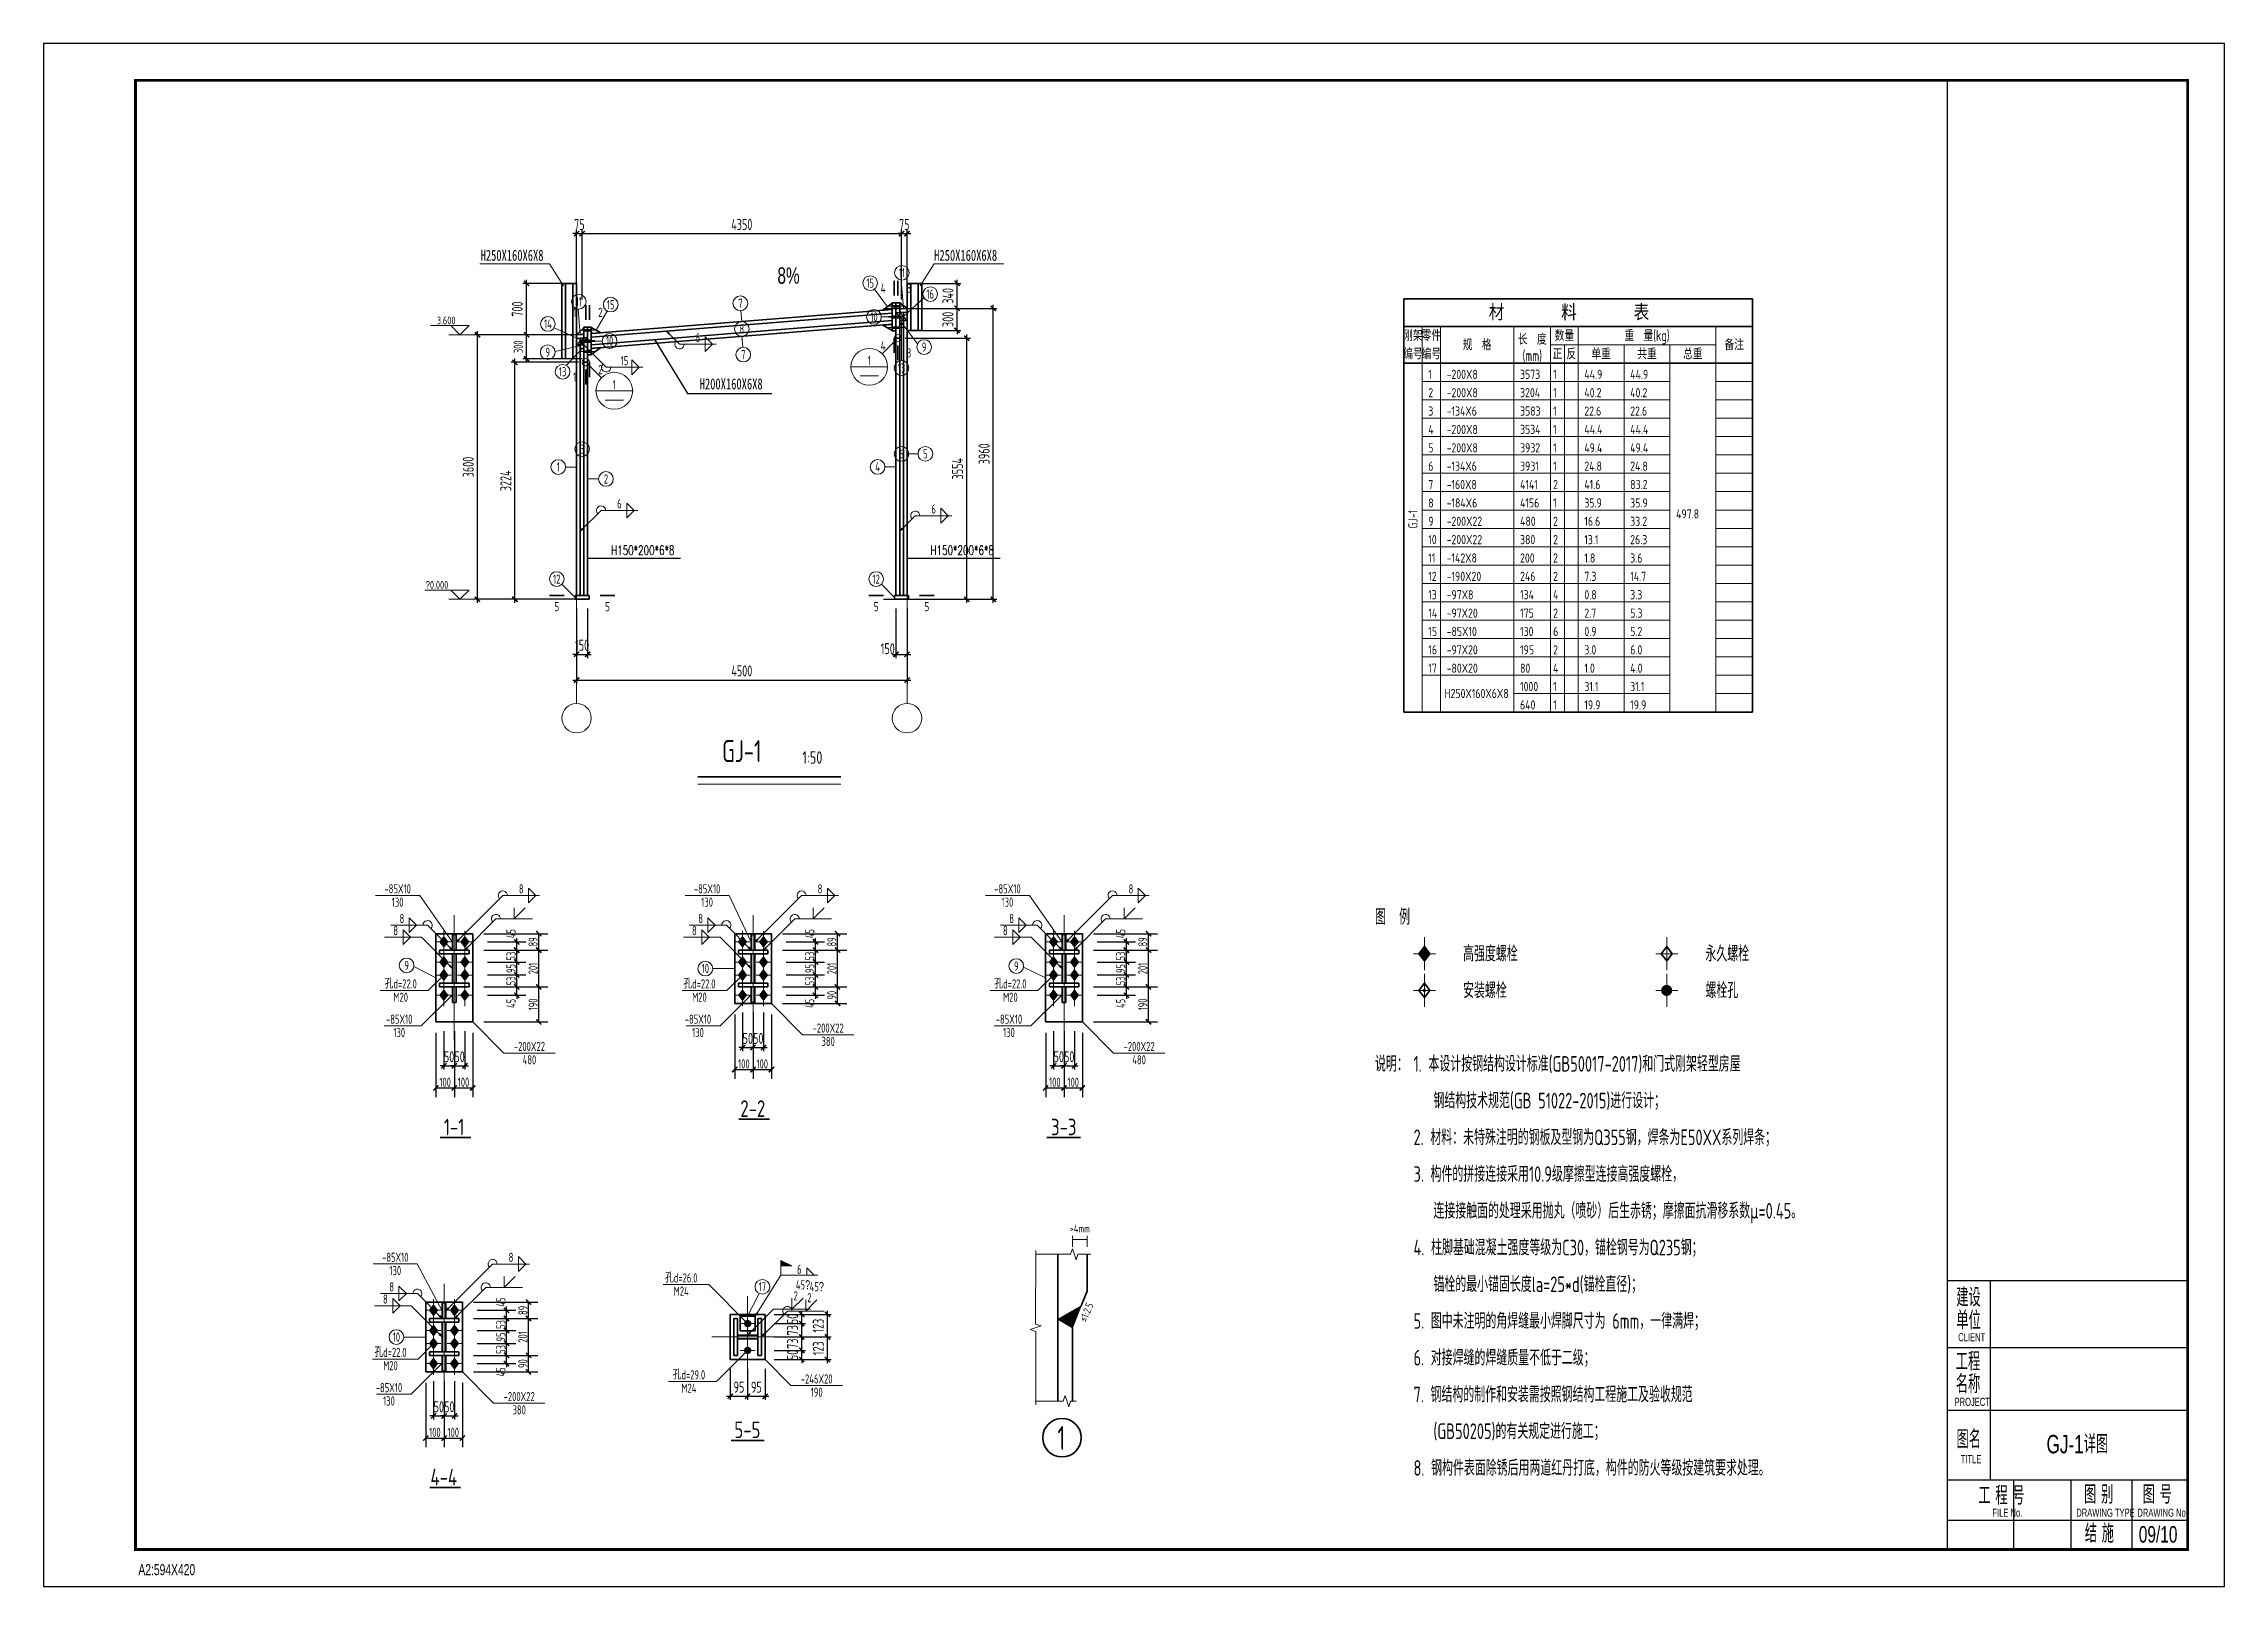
# Model space of a CAD drawing. Extents: x -544850 to 241437, y -10347 to 32059.
# Drawn here: x 99525 to 158925, y -10347 to 31653 of the extents above; entities that cross this region are included whole.
import ezdxf
from ezdxf.enums import TextEntityAlignment as Align

# ---------------------------------------------------------------- set-up
doc = ezdxf.new("R2010")
doc.units = 0
doc.header["$LTSCALE"] = 1000
doc.linetypes.add('线型2', pattern=[5, 3, -2])
doc.linetypes.add('线型6', pattern=[8.75, 5, -1.25, 1.25, -1.25])
doc.layers.get('0').update_dxf_attribs({"linetype": 'CONTINUOUS'})
doc.layers.get('Defpoints').update_dxf_attribs({"linetype": 'CONTINUOUS'})
for name, color, linetype, lineweight in [('10', 7, 'CONTINUOUS', 35), ('111', 9, '线型6', 18), ('112', 9, 'CONTINUOUS', 18), ('114', 2, 'CONTINUOUS', 18), ('13', 9, 'CONTINUOUS', 35), ('130', 9, 'CONTINUOUS', 18), ('14', 2, 'CONTINUOUS', 35), ('20', 2, 'CONTINUOUS', 35), ('墙线__粗线', 7, 'CONTINUOUS', 18), ('尺寸标注', 9, 'CONTINUOUS', 18), ('柱子', 3, 'CONTINUOUS', 35), ('楼层标高', 9, 'CONTINUOUS', 18), ('焊缝标注', 9, 'CONTINUOUS', 18), ('索引符号标注', 9, 'CONTINUOUS', 18), ('编号标注', 9, 'CONTINUOUS', 18), ('螺栓孔标注', 9, 'CONTINUOUS', 18), ('钢板标注', 9, 'CONTINUOUS', 18)]:
    doc.layers.add(name, color=color, linetype=linetype, lineweight=lineweight)
for name, color, linetype in [('DIM', 3, 'CONTINUOUS'), ('DIM_SYMB', 3, 'CONTINUOUS'), ('PUB_TEXT', 7, 'CONTINUOUS'), ('图框(修改)', 2, 'CONTINUOUS'), ('图框(锁住)', 7, 'CONTINUOUS'), ('柱构件', 2, 'CONTINUOUS')]:
    doc.layers.add(name, color=color, linetype=linetype)
doc.layers.add('出图隐藏', color=7, linetype='CONTINUOUS', plot=False)
doc.styles.add('_TCH_LABEL', font='COMPLEX', dxfattribs={"bigfont": 'GBCBIG'})
doc.styles.add('PkpmHz', font='Pkpmeng', dxfattribs={"width": 0.7, "bigfont": 'hztxt'})
doc.styles.add('TSSD_Dimension', font='tssdeng.shx', dxfattribs={"width": 0.7, "bigfont": 'hztxt.shx'})
doc.styles.add('天和', font='天和字符.shx', dxfattribs={"width": 0.7, "bigfont": '天和汉字.shx'})
doc.styles.add('天和黑体', font='天和字符.shx', dxfattribs={"width": 0.7, "bigfont": '天和黑体.shx'})
doc.dimstyles.new('Pkpm_1.00', dxfattribs={"dimtxt": 250, "dimasz": 100, "dimexe": 250, "dimexo": 0.0625, "dimgap": 30, "dimtad": 1, "dimdec": 0, "dimrnd": 5, "dimzin": 0, "dimdsep": 46, "dimtxsty": 'PkpmHz', "dimblk1": 'ARCHTICK', "dimblk2": 'ARCHTICK', "dimsah": 1, "dimcen": 0.09, "dimadec": 0, "dimazin": 0, "dimtfac": 1, "dimtdec": 0, "dimtmove": 2, "dimatfit": 1, "dimldrblk": 'ARCHTICK', "dimfxl": 0, "dimtolj": 1, "dimtzin": 0, "dimarcsym": 0})
doc.dimstyles.new('TSSD_100_100', dxfattribs={"dimtxt": 300, "dimasz": 100, "dimexe": 100, "dimexo": 250, "dimgap": 100, "dimtad": 1, "dimdec": 0, "dimzin": 0, "dimdsep": 46, "dimtxsty": 'TSSD_Dimension', "dimblk": 'ARCHTICK', "dimblk1": 'ARCHTICK', "dimblk2": 'ARCHTICK', "dimcen": 0, "dimdle": 100, "dimclrt": 7, "dimadec": 0, "dimazin": 0, "dimtfac": 1, "dimtdec": 0, "dimtix": 1, "dimtmove": 2, "dimatfit": 3, "dimldrblk": 'ARCHTICK', "dimfxl": 0, "dimtolj": 1, "dimtzin": 0, "dimarcsym": 0})
doc.dimstyles.new('TSSD_50_100', dxfattribs={"dimtxt": 300, "dimasz": 100, "dimexe": 100, "dimexo": 250, "dimgap": 100, "dimtad": 1, "dimdec": 0, "dimlfac": 0.5, "dimzin": 0, "dimdsep": 46, "dimtxsty": 'TSSD_Dimension', "dimblk": 'ARCHTICK', "dimcen": 0, "dimdle": 100, "dimclrt": 7, "dimadec": 0, "dimazin": 0, "dimtfac": 1, "dimtdec": 0, "dimtix": 1, "dimtmove": 2, "dimatfit": 3, "dimldrblk": 'ARCHTICK', "dimfxl": 0, "dimtolj": 1, "dimtzin": 0, "dimarcsym": 0})

msp = doc.modelspace()

# ---------------------------------------------------------------- texts
at = {"color": 0, "style": '_TCH_LABEL', "width": 0.7}
for p in [(114981.9, 17736.1), (123681.9, 17736.1)]:
    msp.add_text('H150*200*6*8', height=250, dxfattribs=at).set_placement(p)
at = {"layer": '10', "style": 'PkpmHz'}
for s, height, width, p in [('4', 250, 0.77, (122392, 24992.5)), ('3', 250, 0.77, (123092, 24992.5)), ('1', 250, 0.77, (113992, 24336.9)), ('2', 250, 0.77, (114692, 24336.9)), ('4', 250, 0.77, (122392, 23432.5)), ('3', 250, 0.77, (123092, 23233.4)), ('1', 250, 0.77, (113992, 22576.9)), ('2', 250, 0.77, (114692, 22776.9)), ('5', 250, 0.77, (113502, 16326)), ('5', 250, 0.77, (114882, 16326)), ('5', 250, 0.77, (122202, 16326)), ('5', 250, 0.77, (123582, 16326)), ('1-1', 450, 0.77, (110704, 2159)), ('2-2', 450, 0.77, (118841.2, 2659)), ('3-3', 450, 0.77, (127311.1, 2159)), ('5-5', 450, 0.77, (118694, -6085.3)), ('1', 650, 0.7, (127247.2, -6307.8)), ('4-4', 450, 0.77, (110425, -7371.9))]:
    msp.add_text(s, height=height, dxfattribs=dict(at, width=width)).set_placement(p, align=Align.MIDDLE_CENTER)
at = {"layer": '13', "lineweight": 25, "style": 'PkpmHz'}
msp.add_text('材      料      表', height=425, dxfattribs=at).set_placement((141072.4, 24331.2), align=Align.MIDDLE_CENTER)
at = {"layer": '13', "lineweight": 25, "style": 'PkpmHz', "width": 0.71}
for s, p in [('刚架', (136822.4, 23706.2)), ('零件', (137322.4, 23706.2)), ('长  度', (140072.4, 23606.2)), ('数量', (140947.4, 23706.2)), ('重  量(kg)', (143197.4, 23706.2)), ('编号', (136822.4, 23206.2)), ('编号', (137322.4, 23206.2)), ('规  格', (138572.4, 23456.2)), ('(mm)', (140072.4, 23156.2)), ('正', (140759.9, 23206.2)), ('反', (141134.9, 23206.2)), ('单重', (141947.4, 23206.2)), ('共重', (143197.4, 23206.2)), ('总重', (144447.4, 23206.2)), ('备注', (145572.4, 23456.2))]:
    msp.add_text(s, height=297.5, dxfattribs=at).set_placement(p, align=Align.MIDDLE_CENTER)
at = {"layer": '13', "lineweight": 25, "style": 'PkpmHz', "width": 0.81}
for s, p in [('1', (137240.8, 22524.5)), ('-200X8', (137740.8, 22524.5)), ('3573', (139740.8, 22524.5)), ('1', (140640.8, 22524.5)), ('44.9', (141490.8, 22524.5)), ('44.9', (142740.8, 22524.5)), ('2', (137240.8, 22024.5)), ('-200X8', (137740.8, 22024.5)), ('3204', (139740.8, 22024.5)), ('1', (140640.8, 22024.5)), ('40.2', (141490.8, 22024.5)), ('40.2', (142740.8, 22024.5)), ('3', (137240.8, 21524.5)), ('-134X6', (137740.8, 21524.5)), ('3583', (139740.8, 21524.5)), ('1', (140640.8, 21524.5)), ('22.6', (141490.8, 21524.5)), ('22.6', (142740.8, 21524.5)), ('4', (137240.8, 21024.5)), ('-200X8', (137740.8, 21024.5)), ('3534', (139740.8, 21024.5)), ('1', (140640.8, 21024.5)), ('44.4', (141490.8, 21024.5)), ('44.4', (142740.8, 21024.5)), ('5', (137240.8, 20524.5)), ('6', (137240.8, 20024.5)), ('-200X8', (137740.8, 20524.5)), ('-134X6', (137740.8, 20024.5)), ('3932', (139740.8, 20524.5)), ('3931', (139740.8, 20024.5)), ('1', (140640.8, 20524.5)), ('1', (140640.8, 20024.5)), ('49.4', (141490.8, 20524.5)), ('24.8', (141490.8, 20024.5)), ('49.4', (142740.8, 20524.5)), ('24.8', (142740.8, 20024.5)), ('7', (137240.8, 19524.5)), ('-160X8', (137740.8, 19524.5)), ('4141', (139740.8, 19524.5)), ('2', (140640.8, 19524.5)), ('41.6', (141490.8, 19524.5)), ('83.2', (142740.8, 19524.5)), ('8', (137240.8, 19024.5)), ('-184X6', (137740.8, 19024.5)), ('4156', (139740.8, 19024.5)), ('1', (140640.8, 19024.5)), ('35.9', (141490.8, 19024.5)), ('35.9', (142740.8, 19024.5)), ('9', (137240.8, 18524.5)), ('-200X22', (137740.8, 18524.5)), ('480', (139740.8, 18524.5)), ('2', (140640.8, 18524.5)), ('16.6', (141490.8, 18524.5)), ('33.2', (142740.8, 18524.5)), ('497.8', (143990.8, 18724.5)), ('10', (137240.8, 18024.5)), ('-200X22', (137740.8, 18024.5)), ('380', (139740.8, 18024.5)), ('2', (140640.8, 18024.5)), ('13.1', (141490.8, 18024.5)), ('26.3', (142740.8, 18024.5)), ('11', (137240.8, 17524.5)), ('12', (137240.8, 17024.5)), ('-142X8', (137740.8, 17524.5)), ('-190X20', (137740.8, 17024.5)), ('200', (139740.8, 17524.5)), ('246', (139740.8, 17024.5)), ('2', (140640.8, 17524.5)), ('2', (140640.8, 17024.5)), ('1.8', (141490.8, 17524.5)), ('7.3', (141490.8, 17024.5)), ('14.7', (142740.8, 17024.5)), ('3.6', (142740.8, 17524.5)), ('13', (137240.8, 16524.5)), ('-97X8', (137740.8, 16524.5)), ('134', (139740.8, 16524.5)), ('4', (140640.8, 16524.5)), ('0.8', (141490.8, 16524.5)), ('3.3', (142740.8, 16524.5)), ('14', (137240.8, 16024.5)), ('-97X20', (137740.8, 16024.5)), ('175', (139740.8, 16024.5)), ('2', (140640.8, 16024.5)), ('2.7', (141490.8, 16024.5)), ('5.3', (142740.8, 16024.5)), ('15', (137240.8, 15524.5)), ('-85X10', (137740.8, 15524.5)), ('130', (139740.8, 15524.5)), ('6', (140640.8, 15524.5)), ('0.9', (141490.8, 15524.5)), ('5.2', (142740.8, 15524.5)), ('16', (137240.8, 15024.5)), ('-97X20', (137740.8, 15024.5)), ('195', (139740.8, 15024.5)), ('2', (140640.8, 15024.5)), ('3.0', (141490.8, 15024.5)), ('6.0', (142740.8, 15024.5)), ('17', (137240.8, 14524.5)), ('-80X20', (137740.8, 14524.5)), ('1000', (139740.8, 14024.5)), ('80', (139740.8, 14524.5)), ('1', (140640.8, 14024.5)), ('4', (140640.8, 14524.5)), ('1.0', (141490.8, 14524.5)), ('31.1', (141490.8, 14024.5)), ('4.0', (142740.8, 14524.5)), ('31.1', (142740.8, 14024.5)), ('H250X160X6X8', (137680.3, 13836.5)), ('640', (139740.8, 13524.5)), ('1', (140640.8, 13524.5)), ('19.9', (141490.8, 13524.5)), ('19.9', (142740.8, 13524.5))]:
    msp.add_text(s, height=250, dxfattribs=at).set_placement(p)
msp.add_text('GJ-1', height=250, rotation=90, dxfattribs=at).set_placement((136822.4, 18706.2), align=Align.MIDDLE_CENTER)
at = {"layer": '13', "lineweight": 25, "style": 'PkpmHz', "width": 0.7}
msp.add_text('图  例', height=425, dxfattribs=at).set_placement((135788.8, 7877.1), align=Align.MIDDLE_LEFT)
at = {"layer": '130', "style": 'PkpmHz', "width": 0.7}
for s, p in [('高强度螺栓', (138188.8, 6877.1)), ('永久螺栓', (144788.8, 6877.1)), ('安装螺栓', (138188.8, 5877.1)), ('螺栓孔', (144788.8, 5877.1)), ('说明：', (135788.8, 3877.1)), ('1. 本设计按钢结构设计标准(GB50017-2017)和门式刚架轻型房屋', (136838.8, 3877.1)), ('   钢结构技术规范(GB 51022-2015)进行设计；', (136838.8, 2877.1)), ('2. 材料：未特殊注明的钢板及型钢为Q355钢，焊条为E50XX系列焊条；', (136838.8, 1877.1)), ('3. 构件的拼接连接采用10.9级摩擦型连接高强度螺栓，', (136838.8, 877.1)), ('   连接接触面的处理采用抛丸（喷砂）后生赤锈；摩擦面抗滑移系数μ=0.45。', (136838.8, -122.9)), ('4. 柱脚基础混凝土强度等级为C30，锚栓钢号为Q235钢；', (136838.8, -1122.9)), ('   锚栓的最小锚固长度la=25*d(锚栓直径)；', (136838.8, -2122.9)), ('5. 图中未注明的角焊缝最小焊脚尺寸为 6mm，一律满焊；', (136838.8, -3122.9)), ('6. 对接焊缝的焊缝质量不低于二级；', (136838.8, -4122.9)), ('7. 钢结构的制作和安装需按照钢结构工程施工及验收规范', (136838.8, -5122.9)), ('   (GB50205)的有关规定进行施工；', (136838.8, -6122.9)), ('8. 钢构件表面除锈后用两道红丹打底，构件的防火等级按建筑要求处理。', (136838.8, -7122.9))]:
    msp.add_text(s, height=425, dxfattribs=at).set_placement(p, align=Align.MIDDLE_LEFT)
at = {"layer": 'PUB_TEXT', "style": '天和', "width": 0.7}
for s, height, p in [('8%%%', 446.25, (119512.2, 25115.7)), ('GJ-1详图', 500, (154079.3, -6725.4))]:
    msp.add_text(s, height=height, dxfattribs=at).set_placement(p)
at = {"layer": '图框(修改)', "linetype": 'Continuous', "style": '天和', "width": 0.7}
msp.add_text('09/10', height=450, dxfattribs=at).set_placement((156592.7, -9155.6))
at = {"layer": '墙线__粗线', "color": 9, "style": 'PkpmHz', "width": 0.81}
msp.add_text('>4mm', height=210, dxfattribs=at).set_placement((127747.2, -607.8), align=Align.MIDDLE_CENTER)
msp.add_text('≤1:2.5', height=210, rotation=68.198593, dxfattribs=at).set_placement((127932.9, -2882), align=Align.MIDDLE_CENTER)
at = {"layer": '柱子', "color": 7, "style": 'PkpmHz'}
for s, height, width, p in [('GJ-1', 600, 0.71, (118542, 12091.9)), ('1:50 ', 340, 0.75, (120542, 12048))]:
    msp.add_text(s, height=height, dxfattribs=dict(at, width=width)).set_placement(p, align=Align.CENTER)
at = {"layer": '柱构件', "color": 1, "linetype": 'ByBlock', "lineweight": -3, "ltscale": 0.5, "width": 0.7}
for s, p in [('H250X160X6X8', (111427.4, 25740.5)), ('H250X160X6X8', (123782.7, 25740.5)), ('H200X160X6X8', (117395.5, 22239.5))]:
    msp.add_text(s, height=300, dxfattribs=at).set_placement(p)
at = {"layer": '楼层标高', "style": 'PkpmHz', "width": 0.71}
for s, p in [('3.600', (110489.8, 24012.6)), ('\x800.000', (110239.8, 16812.6))]:
    msp.add_text(s, height=210, dxfattribs=at).set_placement(p, align=Align.CENTER)
at = {"layer": '焊缝标注', "style": 'PkpmHz', "width": 0.71}
for s, p in [('6', (117344.6, 23523.8)), ('15', (115347, 22897)), ('15', (115347, 22897)), ('6', (115207.9, 19000)), ('6', (123766.4, 18858.3)), ('8', (112534.8, 8516.1)), ('8', (120672, 8516.1)), ('8', (129141.9, 8516.1)), ('8', (109283.5, 7711)), ('8', (117420.7, 7711)), ('8', (125890.6, 7711)), ('8', (109114, 7379.3)), ('8', (117251.2, 7379.3)), ('8', (125721.1, 7379.3)), ('8', (112255.8, -1514.8)), ('6', (120108.9, -1838.3)), ('8', (109004.5, -2319.9)), ('2', (120008.9, -2563.5)), ('45\x8a', (120208.9, -2263.5)), ('2', (120383.9, -2613.5)), ('45\x8a', (120583.9, -2313.5)), ('8', (108835, -2651.6))]:
    msp.add_text(s, height=250, dxfattribs=at).set_placement(p, align=Align.CENTER)
at = {"layer": '索引符号标注', "style": 'PkpmHz', "width": 0.69}
for p in [(122014.2, 22898.6), (115069.8, 22243)]:
    msp.add_text('1', height=250, dxfattribs=at).set_placement(p, align=Align.CENTER)
at = {"layer": '编号标注', "style": 'PkpmHz', "width": 0.71}
for s, p in [('15', (122038.2, 25132.8)), ('11', (122902.1, 25414.1)), ('16', (123673.6, 24833.9)), ('11', (114102.1, 24625.8)), ('15', (114970.9, 24546.8)), ('7', (118502.1, 24584.4)), ('14', (113259.5, 24020.5)), ('8', (118542, 23885.3)), ('10', (122142, 24212.5)), ('9', (113255.9, 23253)), ('10', (114942, 23556.9)), ('7', (118581.8, 23186.3)), ('9', (123508.6, 23392.9)), ('13', (113661, 22719.1)), ('13', (122892, 22821.8)), ('1', (113542, 20125.9)), ('3', (114192, 20613.3)), ('4', (122242, 20129.2)), ('6', (122892, 20481.7)), ('5', (123542, 20485.7)), ('2', (114842, 19801.4)), ('12', (113502, 17076)), ('12', (122202, 17076)), ('9', (109411.5, 6557.9)), ('10', (117548.7, 6471.5)), ('9', (126018.6, 6540.2)), ('17', (119101.5, -2192.8)), ('10', (109132.5, -3559.3))]:
    msp.add_text(s, height=250, dxfattribs=at).set_placement(p, align=Align.MIDDLE_CENTER)
at = {"layer": '螺栓孔标注', "style": 'PkpmHz', "width": 0.71}
for s, p in [('孔d=22.0', (109251.4, 5929.7)), ('孔d=22.0', (117388.6, 5929.7)), ('孔d=22.0', (125858.5, 5929.7)), ('孔d=26.0', (116892.1, -2074.2)), ('孔d=22.0', (108972.4, -4101.2)), ('孔d=29.0', (117101.3, -4713))]:
    msp.add_text(s, height=250, dxfattribs=at).set_placement(p, align=Align.CENTER)
for s, p in [('M20', (109251.4, 5816.5)), ('M20', (117388.6, 5816.5)), ('M20', (125858.5, 5816.5)), ('M24', (116892.1, -2187.4)), ('M20', (108972.4, -4214.4)), ('M24', (117101.3, -4826.2))]:
    msp.add_text(s, height=250, dxfattribs=at).set_placement(p, align=Align.TOP_CENTER)
at = {"layer": '钢板标注', "style": 'PkpmHz', "width": 0.71}
for s, p in [('-85X10', (109167.9, 8518.2)), ('-85X10', (117597.2, 8518.2)), ('-85X10', (125778.3, 8518.2)), ('-85X10', (109211.3, 4968.8)), ('-85X10', (117348.5, 4968.8)), ('-200X22', (120894.9, 4727.3)), ('-85X10', (125818.4, 4968.8)), ('-200X22', (112757.7, 4227.3)), ('-200X22', (129364.7, 4227.3)), ('-85X10', (109103.3, -1512.7)), ('-246X20', (120581.6, -4825.2)), ('-85X10', (108932.3, -5062.1)), ('-200X22', (112478.7, -5303.6))]:
    msp.add_text(s, height=250, dxfattribs=at).set_placement(p, align=Align.CENTER)
for s, p in [('130', (109167.9, 8404.9)), ('130', (117597.2, 8404.9)), ('130', (125778.3, 8404.9)), ('130', (109211.3, 4855.6)), ('130', (117348.5, 4855.6)), ('130', (125818.4, 4855.6)), ('380', (120894.9, 4614)), ('480', (112757.7, 4114)), ('480', (129364.7, 4114)), ('130', (109103.3, -1626)), ('130', (108932.3, -5175.3)), ('190', (120581.6, -4938.4)), ('380', (112478.7, -5416.9))]:
    msp.add_text(s, height=250, dxfattribs=at).set_placement(p, align=Align.TOP_CENTER)

# ---------------------------------------------------------------- blocks, each defined once
blk = doc.blocks.new('_ArchTick')
at = {"color": 0, "linetype": 'ByBlock', "const_width": 0.4}
blk.add_lwpolyline([(-0.71, -0.71), (0.71, 0.71)], dxfattribs=at)
blk = doc.blocks.new('*D91')
at = {"layer": 'Defpoints', "color": 0, "transparency": 16777216}
for p in [(114042, 16526), (114342, 16526), (114342, 15026)]:
    blk.add_point(p, dxfattribs=at)
at = {"layer": 'DIM', "color": 0, "lineweight": -2, "transparency": 16777216}
for p, q in [((114042, 16276), (114042, 14926)), ((114342, 16276), (114342, 14926)), ((114042, 15026), (113942, 15026)), ((114042, 15026), (114342, 15026)), ((114342, 15026), (114442, 15026))]:
    blk.add_line(p, q, dxfattribs=at)
at = {"layer": 'DIM', "color": 0, "lineweight": -2, "transparency": 16777216, "xscale": 100, "yscale": 100, "zscale": 100}
blk.add_blockref('_ArchTick', (114042, 15026), dxfattribs=at)
at = {"layer": 'DIM', "color": 0, "lineweight": -2, "transparency": 16777216, "xscale": 100, "yscale": 100, "zscale": 100, "rotation": 180}
blk.add_blockref('_ArchTick', (114342, 15026), dxfattribs=at)
at = {"layer": 'DIM', "color": 7, "transparency": 16777216, "insert": (114192, 15276), "char_height": 300, "attachment_point": 5, "style": 'TSSD_Dimension'}
blk.add_mtext('\\A1;150', dxfattribs=at)
blk = doc.blocks.new('*D92')
at = {"layer": 'Defpoints', "color": 0, "transparency": 16777216}
for p in [(122742, 16526), (123042, 16526), (123042, 15026)]:
    blk.add_point(p, dxfattribs=at)
at = {"layer": 'DIM', "color": 0, "lineweight": -2, "transparency": 16777216}
for p, q in [((122742, 16276), (122742, 14926)), ((123042, 16276), (123042, 14926)), ((122642, 15026), (123142, 15026))]:
    blk.add_line(p, q, dxfattribs=at)
at = {"layer": 'DIM', "color": 0, "lineweight": -2, "transparency": 16777216, "xscale": 100, "yscale": 100, "zscale": 100, "rotation": 180}
blk.add_blockref('_ArchTick', (122742, 15026), dxfattribs=at)
at = {"layer": 'DIM', "color": 0, "lineweight": -2, "transparency": 16777216, "xscale": 100, "yscale": 100, "zscale": 100}
blk.add_blockref('_ArchTick', (123042, 15026), dxfattribs=at)
at = {"layer": 'DIM', "color": 7, "transparency": 16777216, "insert": (122518, 15181), "char_height": 300, "attachment_point": 5, "style": 'TSSD_Dimension'}
blk.add_mtext('\\A1;150', dxfattribs=at)
blk = doc.blocks.new('*D93')
at = {"layer": 'Defpoints', "color": 0, "transparency": 16777216}
for p in [(114042, 16526), (123042, 16526), (123042, 14326)]:
    blk.add_point(p, dxfattribs=at)
at = {"layer": 'DIM', "color": 0, "lineweight": -2, "transparency": 16777216}
for p, q in [((114042, 16276), (114042, 14226)), ((123042, 16276), (123042, 14226)), ((113942, 14326), (123142, 14326))]:
    blk.add_line(p, q, dxfattribs=at)
at = {"layer": 'DIM', "color": 0, "lineweight": -2, "transparency": 16777216, "xscale": 100, "yscale": 100, "zscale": 100, "rotation": 180}
blk.add_blockref('_ArchTick', (114042, 14326), dxfattribs=at)
at = {"layer": 'DIM', "color": 0, "lineweight": -2, "transparency": 16777216, "xscale": 100, "yscale": 100, "zscale": 100}
blk.add_blockref('_ArchTick', (123042, 14326), dxfattribs=at)
at = {"layer": 'DIM', "color": 7, "transparency": 16777216, "insert": (118542, 14576), "char_height": 300, "attachment_point": 5, "style": 'TSSD_Dimension'}
blk.add_mtext('\\A1;4500', dxfattribs=at)
blk = doc.blocks.new('*D94')
at = {"layer": 'Defpoints', "color": 0, "transparency": 16777216}
for p in [(112362, 22977), (114342, 22977), (114342, 16526)]:
    blk.add_point(p, dxfattribs=at)
at = {"layer": 'DIM', "color": 0, "lineweight": -2, "transparency": 16777216}
for p, q in [((114092, 22977), (112262, 22977)), ((112362, 16426), (112362, 23077)), ((114092, 16526), (112262, 16526))]:
    blk.add_line(p, q, dxfattribs=at)
at = {"layer": 'DIM', "color": 0, "lineweight": -2, "transparency": 16777216, "xscale": 100, "yscale": 100, "zscale": 100}
for p, rotation in [((112362, 22977), 90), ((112362, 16526), 270)]:
    blk.add_blockref('_ArchTick', p, dxfattribs=dict(at, rotation=rotation))
at = {"layer": 'DIM', "color": 7, "transparency": 16777216, "insert": (112112, 19751), "char_height": 300, "attachment_point": 5, "rotation": 90, "style": 'TSSD_Dimension'}
blk.add_mtext('\\A1;3224', dxfattribs=at)
blk = doc.blocks.new('*D95')
at = {"layer": 'Defpoints', "color": 0, "transparency": 16777216}
for p in [(122742, 23633), (124670, 23633), (122742, 16526)]:
    blk.add_point(p, dxfattribs=at)
at = {"layer": 'DIM', "color": 0, "lineweight": -2, "transparency": 16777216}
for p, q in [((122992, 23633), (124770, 23633)), ((124670, 16426), (124670, 23733)), ((122992, 16526), (124770, 16526))]:
    blk.add_line(p, q, dxfattribs=at)
at = {"layer": 'DIM', "color": 0, "lineweight": -2, "transparency": 16777216, "xscale": 100, "yscale": 100, "zscale": 100}
for p, rotation in [((124670, 23633), 90), ((124670, 16526), 270)]:
    blk.add_blockref('_ArchTick', p, dxfattribs=dict(at, rotation=rotation))
at = {"layer": 'DIM', "color": 7, "transparency": 16777216, "insert": (124420, 20079), "char_height": 300, "attachment_point": 5, "rotation": 90, "style": 'TSSD_Dimension'}
blk.add_mtext('\\A1;3554', dxfattribs=at)
blk = doc.blocks.new('*D96')
at = {"layer": 'Defpoints', "color": 0, "transparency": 16777216}
for p in [(111342, 23726), (114042, 23726), (114042, 16526)]:
    blk.add_point(p, dxfattribs=at)
at = {"layer": 'DIM', "color": 0, "lineweight": -2, "transparency": 16777216}
for p, q in [((111342, 16426), (111342, 23826)), ((113792, 23726), (111242, 23726)), ((113792, 16526), (111242, 16526))]:
    blk.add_line(p, q, dxfattribs=at)
at = {"layer": 'DIM', "color": 0, "lineweight": -2, "transparency": 16777216, "xscale": 100, "yscale": 100, "zscale": 100}
for p, rotation in [((111342, 23726), 90), ((111342, 16526), 270)]:
    blk.add_blockref('_ArchTick', p, dxfattribs=dict(at, rotation=rotation))
at = {"layer": 'DIM', "color": 7, "transparency": 16777216, "insert": (111092, 20126), "char_height": 300, "attachment_point": 5, "rotation": 90, "style": 'TSSD_Dimension'}
blk.add_mtext('\\A1;3600', dxfattribs=at)
blk = doc.blocks.new('*D97')
at = {"layer": 'Defpoints', "color": 0, "transparency": 16777216}
for p in [(122152, 24446), (125392, 24446), (122152, 16526)]:
    blk.add_point(p, dxfattribs=at)
at = {"layer": 'DIM', "color": 0, "lineweight": -2, "transparency": 16777216}
for p, q in [((122402, 24446), (125492, 24446)), ((125392, 16426), (125392, 24546)), ((122402, 16526), (125492, 16526))]:
    blk.add_line(p, q, dxfattribs=at)
at = {"layer": 'DIM', "color": 0, "lineweight": -2, "transparency": 16777216, "xscale": 100, "yscale": 100, "zscale": 100}
for p, rotation in [((125392, 24446), 90), ((125392, 16526), 270)]:
    blk.add_blockref('_ArchTick', p, dxfattribs=dict(at, rotation=rotation))
at = {"layer": 'DIM', "color": 7, "transparency": 16777216, "insert": (125142, 20486), "char_height": 300, "attachment_point": 5, "rotation": 90, "style": 'TSSD_Dimension'}
blk.add_mtext('\\A1;3960', dxfattribs=at)
blk = doc.blocks.new('*D98')
at = {"layer": 'Defpoints', "color": 0, "transparency": 16777216}
for p in [(114192, 26480), (114042, 24434), (114192, 24434)]:
    blk.add_point(p, dxfattribs=at)
at = {"layer": 'DIM', "color": 0, "lineweight": -2, "transparency": 16777216}
for p, q in [((114042, 26480), (113942, 26480)), ((114042, 24684), (114042, 26580)), ((114042, 26480), (114192, 26480)), ((114192, 24684), (114192, 26580)), ((114192, 26480), (114292, 26480))]:
    blk.add_line(p, q, dxfattribs=at)
at = {"layer": 'DIM', "color": 0, "lineweight": -2, "transparency": 16777216, "xscale": 100, "yscale": 100, "zscale": 100}
blk.add_blockref('_ArchTick', (114042, 26480), dxfattribs=at)
at = {"layer": 'DIM', "color": 0, "lineweight": -2, "transparency": 16777216, "xscale": 100, "yscale": 100, "zscale": 100, "rotation": 180}
blk.add_blockref('_ArchTick', (114192, 26480), dxfattribs=at)
at = {"layer": 'DIM', "color": 7, "transparency": 16777216, "insert": (114117, 26730), "char_height": 300, "attachment_point": 5, "style": 'TSSD_Dimension'}
blk.add_mtext('\\A1;75', dxfattribs=at)
blk = doc.blocks.new('*D99')
at = {"layer": 'Defpoints', "color": 0, "transparency": 16777216}
for p in [(122892, 26480), (114192, 24434), (122892, 24434)]:
    blk.add_point(p, dxfattribs=at)
at = {"layer": 'DIM', "color": 0, "lineweight": -2, "transparency": 16777216}
for p, q in [((114092, 26480), (122992, 26480)), ((114192, 24684), (114192, 26580)), ((122892, 24684), (122892, 26580))]:
    blk.add_line(p, q, dxfattribs=at)
at = {"layer": 'DIM', "color": 0, "lineweight": -2, "transparency": 16777216, "xscale": 100, "yscale": 100, "zscale": 100, "rotation": 180}
blk.add_blockref('_ArchTick', (114192, 26480), dxfattribs=at)
at = {"layer": 'DIM', "color": 0, "lineweight": -2, "transparency": 16777216, "xscale": 100, "yscale": 100, "zscale": 100}
blk.add_blockref('_ArchTick', (122892, 26480), dxfattribs=at)
at = {"layer": 'DIM', "color": 7, "transparency": 16777216, "insert": (118542, 26730), "char_height": 300, "attachment_point": 5, "style": 'TSSD_Dimension'}
blk.add_mtext('\\A1;4350', dxfattribs=at)
blk = doc.blocks.new('*D100')
at = {"layer": 'Defpoints', "color": 0, "transparency": 16777216}
for p in [(123042, 26480), (122892, 24434), (123042, 24434)]:
    blk.add_point(p, dxfattribs=at)
at = {"layer": 'DIM', "color": 0, "lineweight": -2, "transparency": 16777216}
for p, q in [((122892, 26480), (122792, 26480)), ((122892, 24684), (122892, 26580)), ((122892, 26480), (123042, 26480)), ((123042, 24684), (123042, 26580)), ((123042, 26480), (123142, 26480))]:
    blk.add_line(p, q, dxfattribs=at)
at = {"layer": 'DIM', "color": 0, "lineweight": -2, "transparency": 16777216, "xscale": 100, "yscale": 100, "zscale": 100}
blk.add_blockref('_ArchTick', (122892, 26480), dxfattribs=at)
at = {"layer": 'DIM', "color": 0, "lineweight": -2, "transparency": 16777216, "xscale": 100, "yscale": 100, "zscale": 100, "rotation": 180}
blk.add_blockref('_ArchTick', (123042, 26480), dxfattribs=at)
at = {"layer": 'DIM', "color": 7, "transparency": 16777216, "insert": (122967, 26730), "char_height": 300, "attachment_point": 5, "style": 'TSSD_Dimension'}
blk.add_mtext('\\A1;75', dxfattribs=at)
blk = doc.blocks.new('*D101')
at = {"layer": 'Defpoints', "color": 0, "linetype": 'Continuous', "transparency": 16777216}
for p in [(111212, 7200), (112412, 7200), (111212, 6975)]:
    blk.add_point(p, dxfattribs=at)
at = {"layer": '尺寸标注', "color": 0, "linetype": 'Continuous', "lineweight": -2, "transparency": 16777216}
for p, q in [((111612, 7200), (112662, 7200)), ((112412, 7200), (112412, 7300)), ((112412, 6975), (112412, 7200)), ((111612, 6975), (112662, 6975)), ((112412, 6975), (112412, 6875))]:
    blk.add_line(p, q, dxfattribs=at)
at = {"layer": '尺寸标注', "color": 0, "linetype": 'Continuous', "lineweight": -2, "transparency": 16777216, "xscale": 100, "yscale": 100, "zscale": 100}
for p, rotation in [((112412, 7200), 270), ((112412, 6975), 90)]:
    blk.add_blockref('_ArchTick', p, dxfattribs=dict(at, rotation=rotation))
at = {"layer": '尺寸标注', "color": 0, "linetype": 'Continuous', "transparency": 16777216, "insert": (112256, 7423), "char_height": 250, "attachment_point": 5, "rotation": 90, "style": 'PkpmHz'}
blk.add_mtext('\\A1;45', dxfattribs=at)
blk = doc.blocks.new('*D102')
at = {"layer": 'Defpoints', "color": 0, "linetype": 'Continuous', "transparency": 16777216}
for p in [(111212, 6975), (111212, 6650), (112412, 6975)]:
    blk.add_point(p, dxfattribs=at)
at = {"layer": '尺寸标注', "color": 0, "linetype": 'Continuous', "lineweight": -2, "transparency": 16777216}
for p, q in [((111612, 6975), (112662, 6975)), ((111612, 6650), (112662, 6650)), ((112412, 6650), (112412, 6975))]:
    blk.add_line(p, q, dxfattribs=at)
at = {"layer": '尺寸标注', "color": 0, "linetype": 'Continuous', "lineweight": -2, "transparency": 16777216, "xscale": 100, "yscale": 100, "zscale": 100}
for p, rotation in [((112412, 6975), 90), ((112412, 6650), 270)]:
    blk.add_blockref('_ArchTick', p, dxfattribs=dict(at, rotation=rotation))
at = {"layer": '尺寸标注', "color": 0, "linetype": 'Continuous', "transparency": 16777216, "insert": (112257, 6812), "char_height": 250, "attachment_point": 5, "rotation": 90, "style": 'PkpmHz'}
blk.add_mtext('\\A1;53', dxfattribs=at)
blk = doc.blocks.new('*D103')
at = {"layer": 'Defpoints', "color": 0, "linetype": 'Continuous', "transparency": 16777216}
for p in [(111212, 5972), (112412, 5972), (111212, 5747)]:
    blk.add_point(p, dxfattribs=at)
at = {"layer": '尺寸标注', "color": 0, "linetype": 'Continuous', "lineweight": -2, "transparency": 16777216}
for p, q in [((111612, 5972), (112662, 5972)), ((112412, 5972), (112412, 6072)), ((112412, 5747), (112412, 5972)), ((111612, 5747), (112662, 5747)), ((112412, 5747), (112412, 5647))]:
    blk.add_line(p, q, dxfattribs=at)
at = {"layer": '尺寸标注', "color": 0, "linetype": 'Continuous', "lineweight": -2, "transparency": 16777216, "xscale": 100, "yscale": 100, "zscale": 100}
for p, rotation in [((112412, 5972), 270), ((112412, 5747), 90)]:
    blk.add_blockref('_ArchTick', p, dxfattribs=dict(at, rotation=rotation))
at = {"layer": '尺寸标注', "color": 0, "linetype": 'Continuous', "transparency": 16777216, "insert": (112256, 5523), "char_height": 250, "attachment_point": 5, "rotation": 90, "style": 'PkpmHz'}
blk.add_mtext('\\A1;45', dxfattribs=at)
blk = doc.blocks.new('*D104')
at = {"layer": 'Defpoints', "color": 0, "linetype": 'Continuous', "transparency": 16777216}
for p in [(111212, 6297), (111212, 5972), (112412, 6297)]:
    blk.add_point(p, dxfattribs=at)
at = {"layer": '尺寸标注', "color": 0, "linetype": 'Continuous', "lineweight": -2, "transparency": 16777216}
for p, q in [((111612, 6297), (112662, 6297)), ((111612, 5972), (112662, 5972)), ((112412, 5972), (112412, 6297))]:
    blk.add_line(p, q, dxfattribs=at)
at = {"layer": '尺寸标注', "color": 0, "linetype": 'Continuous', "lineweight": -2, "transparency": 16777216, "xscale": 100, "yscale": 100, "zscale": 100}
for p, rotation in [((112412, 6297), 90), ((112412, 5972), 270)]:
    blk.add_blockref('_ArchTick', p, dxfattribs=dict(at, rotation=rotation))
at = {"layer": '尺寸标注', "color": 0, "linetype": 'Continuous', "transparency": 16777216, "insert": (112257, 6134), "char_height": 250, "attachment_point": 5, "rotation": 90, "style": 'PkpmHz'}
blk.add_mtext('\\A1;53', dxfattribs=at)
blk = doc.blocks.new('*D105')
at = {"layer": 'Defpoints', "color": 0, "linetype": 'Continuous', "transparency": 16777216}
for p in [(111212, 6650), (112412, 6650), (111212, 6297)]:
    blk.add_point(p, dxfattribs=at)
at = {"layer": '尺寸标注', "color": 0, "linetype": 'Continuous', "lineweight": -2, "transparency": 16777216}
for p, q in [((111612, 6650), (112662, 6650)), ((112412, 6297), (112412, 6650)), ((111612, 6297), (112662, 6297))]:
    blk.add_line(p, q, dxfattribs=at)
at = {"layer": '尺寸标注', "color": 0, "linetype": 'Continuous', "lineweight": -2, "transparency": 16777216, "xscale": 100, "yscale": 100, "zscale": 100}
for p, rotation in [((112412, 6650), 90), ((112412, 6297), 270)]:
    blk.add_blockref('_ArchTick', p, dxfattribs=dict(at, rotation=rotation))
at = {"layer": '尺寸标注', "color": 0, "linetype": 'Continuous', "transparency": 16777216, "insert": (112257, 6473), "char_height": 250, "attachment_point": 5, "rotation": 90, "style": 'PkpmHz'}
blk.add_mtext('\\A1;95', dxfattribs=at)
blk = doc.blocks.new('*D106')
at = {"layer": 'Defpoints', "color": 0, "transparency": 16777216}
for p in [(110427, 5022), (110712, 5022), (110712, 3822)]:
    blk.add_point(p, dxfattribs=at)
at = {"layer": 'DIM', "color": 0, "lineweight": -2, "transparency": 16777216}
for p, q in [((110427, 4772), (110427, 3722)), ((110712, 4772), (110712, 3722)), ((110427, 3822), (110327, 3822)), ((110427, 3822), (110712, 3822)), ((110712, 3822), (110812, 3822))]:
    blk.add_line(p, q, dxfattribs=at)
at = {"layer": 'DIM', "color": 0, "lineweight": -2, "transparency": 16777216, "xscale": 100, "yscale": 100, "zscale": 100}
blk.add_blockref('_ArchTick', (110427, 3822), dxfattribs=at)
at = {"layer": 'DIM', "color": 0, "lineweight": -2, "transparency": 16777216, "xscale": 100, "yscale": 100, "zscale": 100, "rotation": 180}
blk.add_blockref('_ArchTick', (110712, 3822), dxfattribs=at)
at = {"layer": 'DIM', "color": 7, "transparency": 16777216, "insert": (110569, 4072), "char_height": 300, "attachment_point": 5, "style": 'TSSD_Dimension'}
blk.add_mtext('\\A1;50', dxfattribs=at)
blk = doc.blocks.new('*D107')
at = {"layer": 'Defpoints', "color": 0, "transparency": 16777216}
for p in [(110712, 5022), (110997, 5022), (110997, 3822)]:
    blk.add_point(p, dxfattribs=at)
at = {"layer": 'DIM', "color": 0, "lineweight": -2, "transparency": 16777216}
for p, q in [((110712, 4772), (110712, 3722)), ((110997, 4772), (110997, 3722)), ((110712, 3822), (110612, 3822)), ((110712, 3822), (110997, 3822)), ((110997, 3822), (111097, 3822))]:
    blk.add_line(p, q, dxfattribs=at)
at = {"layer": 'DIM', "color": 0, "lineweight": -2, "transparency": 16777216, "xscale": 100, "yscale": 100, "zscale": 100}
blk.add_blockref('_ArchTick', (110712, 3822), dxfattribs=at)
at = {"layer": 'DIM', "color": 0, "lineweight": -2, "transparency": 16777216, "xscale": 100, "yscale": 100, "zscale": 100, "rotation": 180}
blk.add_blockref('_ArchTick', (110997, 3822), dxfattribs=at)
at = {"layer": 'DIM', "color": 7, "transparency": 16777216, "insert": (110854, 4072), "char_height": 300, "attachment_point": 5, "style": 'TSSD_Dimension'}
blk.add_mtext('\\A1;50', dxfattribs=at)
blk = doc.blocks.new('*D108')
at = {"layer": 'Defpoints', "color": 0, "linetype": 'Continuous', "transparency": 16777216}
for p in [(110212, 5022), (110712, 5022), (110712, 3222)]:
    blk.add_point(p, dxfattribs=at)
at = {"layer": '尺寸标注', "color": 0, "linetype": 'Continuous', "lineweight": -2, "transparency": 16777216}
for p, q in [((110212, 4722), (110212, 2972)), ((110712, 4722), (110712, 2972)), ((110212, 3222), (110712, 3222))]:
    blk.add_line(p, q, dxfattribs=at)
at = {"layer": '尺寸标注', "color": 0, "linetype": 'Continuous', "lineweight": -2, "transparency": 16777216, "xscale": 100, "yscale": 100, "zscale": 100, "rotation": 180}
blk.add_blockref('_ArchTick', (110212, 3222), dxfattribs=at)
at = {"layer": '尺寸标注', "color": 0, "linetype": 'Continuous', "lineweight": -2, "transparency": 16777216, "xscale": 100, "yscale": 100, "zscale": 100}
blk.add_blockref('_ArchTick', (110712, 3222), dxfattribs=at)
at = {"layer": '尺寸标注', "color": 0, "linetype": 'Continuous', "transparency": 16777216, "insert": (110462, 3377), "char_height": 250, "attachment_point": 5, "style": 'PkpmHz'}
blk.add_mtext('\\A1;100', dxfattribs=at)
blk = doc.blocks.new('*D109')
at = {"layer": 'Defpoints', "color": 0, "linetype": 'Continuous', "transparency": 16777216}
for p in [(110712, 5022), (111212, 5022), (111212, 3222)]:
    blk.add_point(p, dxfattribs=at)
at = {"layer": '尺寸标注', "color": 0, "linetype": 'Continuous', "lineweight": -2, "transparency": 16777216}
for p, q in [((110712, 4722), (110712, 2972)), ((111212, 4722), (111212, 2972)), ((110712, 3222), (111212, 3222))]:
    blk.add_line(p, q, dxfattribs=at)
at = {"layer": '尺寸标注', "color": 0, "linetype": 'Continuous', "lineweight": -2, "transparency": 16777216, "xscale": 100, "yscale": 100, "zscale": 100, "rotation": 180}
blk.add_blockref('_ArchTick', (110712, 3222), dxfattribs=at)
at = {"layer": '尺寸标注', "color": 0, "linetype": 'Continuous', "lineweight": -2, "transparency": 16777216, "xscale": 100, "yscale": 100, "zscale": 100}
blk.add_blockref('_ArchTick', (111212, 3222), dxfattribs=at)
at = {"layer": '尺寸标注', "color": 0, "linetype": 'Continuous', "transparency": 16777216, "insert": (110962, 3377), "char_height": 250, "attachment_point": 5, "style": 'PkpmHz'}
blk.add_mtext('\\A1;100', dxfattribs=at)
blk = doc.blocks.new('*D110')
at = {"layer": 'Defpoints', "color": 0, "linetype": 'Continuous', "transparency": 16777216}
for p in [(111212, 5972), (113012, 5972), (111212, 5022)]:
    blk.add_point(p, dxfattribs=at)
at = {"layer": '尺寸标注', "color": 0, "linetype": 'Continuous', "lineweight": -2, "transparency": 16777216}
for p, q in [((111512, 5972), (113262, 5972)), ((113012, 5022), (113012, 5972)), ((111512, 5022), (113262, 5022))]:
    blk.add_line(p, q, dxfattribs=at)
at = {"layer": '尺寸标注', "color": 0, "linetype": 'Continuous', "lineweight": -2, "transparency": 16777216, "xscale": 100, "yscale": 100, "zscale": 100}
for p, rotation in [((113012, 5972), 90), ((113012, 5022), 270)]:
    blk.add_blockref('_ArchTick', p, dxfattribs=dict(at, rotation=rotation))
at = {"layer": '尺寸标注', "color": 0, "linetype": 'Continuous', "transparency": 16777216, "insert": (112857, 5497), "char_height": 250, "attachment_point": 5, "rotation": 90, "style": 'PkpmHz'}
blk.add_mtext('\\A1;190', dxfattribs=at)
blk = doc.blocks.new('*D111')
at = {"layer": 'Defpoints', "color": 0, "linetype": 'Continuous', "transparency": 16777216}
for p in [(111212, 6975), (113012, 6975), (111212, 5972)]:
    blk.add_point(p, dxfattribs=at)
at = {"layer": '尺寸标注', "color": 0, "linetype": 'Continuous', "lineweight": -2, "transparency": 16777216}
for p, q in [((111512, 6975), (113262, 6975)), ((113012, 5972), (113012, 6975)), ((111512, 5972), (113262, 5972))]:
    blk.add_line(p, q, dxfattribs=at)
at = {"layer": '尺寸标注', "color": 0, "linetype": 'Continuous', "lineweight": -2, "transparency": 16777216, "xscale": 100, "yscale": 100, "zscale": 100}
for p, rotation in [((113012, 6975), 90), ((113012, 5972), 270)]:
    blk.add_blockref('_ArchTick', p, dxfattribs=dict(at, rotation=rotation))
at = {"layer": '尺寸标注', "color": 0, "linetype": 'Continuous', "transparency": 16777216, "insert": (112857, 6473), "char_height": 250, "attachment_point": 5, "rotation": 90, "style": 'PkpmHz'}
blk.add_mtext('\\A1;201', dxfattribs=at)
blk = doc.blocks.new('*D112')
at = {"layer": 'Defpoints', "color": 0, "linetype": 'Continuous', "transparency": 16777216}
for p in [(111212, 7422), (113012, 7422), (111212, 6975)]:
    blk.add_point(p, dxfattribs=at)
at = {"layer": '尺寸标注', "color": 0, "linetype": 'Continuous', "lineweight": -2, "transparency": 16777216}
for p, q in [((111512, 7422), (113262, 7422)), ((113012, 6975), (113012, 7422)), ((111512, 6975), (113262, 6975))]:
    blk.add_line(p, q, dxfattribs=at)
at = {"layer": '尺寸标注', "color": 0, "linetype": 'Continuous', "lineweight": -2, "transparency": 16777216, "xscale": 100, "yscale": 100, "zscale": 100}
for p, rotation in [((113012, 7422), 90), ((113012, 6975), 270)]:
    blk.add_blockref('_ArchTick', p, dxfattribs=dict(at, rotation=rotation))
at = {"layer": '尺寸标注', "color": 0, "linetype": 'Continuous', "transparency": 16777216, "insert": (112857, 7198), "char_height": 250, "attachment_point": 5, "rotation": 90, "style": 'PkpmHz'}
blk.add_mtext('\\A1;89', dxfattribs=at)
blk = doc.blocks.new('*D113')
at = {"layer": 'Defpoints', "color": 0, "linetype": 'Continuous', "transparency": 16777216}
for p in [(119349, 7200), (120549, 7200), (119349, 6975)]:
    blk.add_point(p, dxfattribs=at)
at = {"layer": '尺寸标注', "color": 0, "linetype": 'Continuous', "lineweight": -2, "transparency": 16777216}
for p, q in [((119749, 7200), (120799, 7200)), ((120549, 7200), (120549, 7300)), ((120549, 6975), (120549, 7200)), ((119749, 6975), (120799, 6975)), ((120549, 6975), (120549, 6875))]:
    blk.add_line(p, q, dxfattribs=at)
at = {"layer": '尺寸标注', "color": 0, "linetype": 'Continuous', "lineweight": -2, "transparency": 16777216, "xscale": 100, "yscale": 100, "zscale": 100}
for p, rotation in [((120549, 7200), 270), ((120549, 6975), 90)]:
    blk.add_blockref('_ArchTick', p, dxfattribs=dict(at, rotation=rotation))
at = {"layer": '尺寸标注', "color": 0, "linetype": 'Continuous', "transparency": 16777216, "insert": (120393, 7423), "char_height": 250, "attachment_point": 5, "rotation": 90, "style": 'PkpmHz'}
blk.add_mtext('\\A1;45', dxfattribs=at)
blk = doc.blocks.new('*D114')
at = {"layer": 'Defpoints', "color": 0, "linetype": 'Continuous', "transparency": 16777216}
for p in [(119349, 6975), (119349, 6650), (120549, 6975)]:
    blk.add_point(p, dxfattribs=at)
at = {"layer": '尺寸标注', "color": 0, "linetype": 'Continuous', "lineweight": -2, "transparency": 16777216}
for p, q in [((119749, 6975), (120799, 6975)), ((119749, 6650), (120799, 6650)), ((120549, 6650), (120549, 6975))]:
    blk.add_line(p, q, dxfattribs=at)
at = {"layer": '尺寸标注', "color": 0, "linetype": 'Continuous', "lineweight": -2, "transparency": 16777216, "xscale": 100, "yscale": 100, "zscale": 100}
for p, rotation in [((120549, 6975), 90), ((120549, 6650), 270)]:
    blk.add_blockref('_ArchTick', p, dxfattribs=dict(at, rotation=rotation))
at = {"layer": '尺寸标注', "color": 0, "linetype": 'Continuous', "transparency": 16777216, "insert": (120394, 6812), "char_height": 250, "attachment_point": 5, "rotation": 90, "style": 'PkpmHz'}
blk.add_mtext('\\A1;53', dxfattribs=at)
blk = doc.blocks.new('*D115')
at = {"layer": 'Defpoints', "color": 0, "linetype": 'Continuous', "transparency": 16777216}
for p in [(119349, 5972), (120549, 5972), (119349, 5747)]:
    blk.add_point(p, dxfattribs=at)
at = {"layer": '尺寸标注', "color": 0, "linetype": 'Continuous', "lineweight": -2, "transparency": 16777216}
for p, q in [((119749, 5972), (120799, 5972)), ((120549, 5972), (120549, 6072)), ((120549, 5747), (120549, 5972)), ((119749, 5747), (120799, 5747)), ((120549, 5747), (120549, 5647))]:
    blk.add_line(p, q, dxfattribs=at)
at = {"layer": '尺寸标注', "color": 0, "linetype": 'Continuous', "lineweight": -2, "transparency": 16777216, "xscale": 100, "yscale": 100, "zscale": 100}
for p, rotation in [((120549, 5972), 270), ((120549, 5747), 90)]:
    blk.add_blockref('_ArchTick', p, dxfattribs=dict(at, rotation=rotation))
at = {"layer": '尺寸标注', "color": 0, "linetype": 'Continuous', "transparency": 16777216, "insert": (120393, 5523), "char_height": 250, "attachment_point": 5, "rotation": 90, "style": 'PkpmHz'}
blk.add_mtext('\\A1;45', dxfattribs=at)
blk = doc.blocks.new('*D116')
at = {"layer": 'Defpoints', "color": 0, "linetype": 'Continuous', "transparency": 16777216}
for p in [(119349, 6297), (119349, 5972), (120549, 6297)]:
    blk.add_point(p, dxfattribs=at)
at = {"layer": '尺寸标注', "color": 0, "linetype": 'Continuous', "lineweight": -2, "transparency": 16777216}
for p, q in [((119749, 6297), (120799, 6297)), ((119749, 5972), (120799, 5972)), ((120549, 5972), (120549, 6297))]:
    blk.add_line(p, q, dxfattribs=at)
at = {"layer": '尺寸标注', "color": 0, "linetype": 'Continuous', "lineweight": -2, "transparency": 16777216, "xscale": 100, "yscale": 100, "zscale": 100}
for p, rotation in [((120549, 6297), 90), ((120549, 5972), 270)]:
    blk.add_blockref('_ArchTick', p, dxfattribs=dict(at, rotation=rotation))
at = {"layer": '尺寸标注', "color": 0, "linetype": 'Continuous', "transparency": 16777216, "insert": (120394, 6134), "char_height": 250, "attachment_point": 5, "rotation": 90, "style": 'PkpmHz'}
blk.add_mtext('\\A1;53', dxfattribs=at)
blk = doc.blocks.new('*D117')
at = {"layer": 'Defpoints', "color": 0, "linetype": 'Continuous', "transparency": 16777216}
for p in [(119349, 6650), (120549, 6650), (119349, 6297)]:
    blk.add_point(p, dxfattribs=at)
at = {"layer": '尺寸标注', "color": 0, "linetype": 'Continuous', "lineweight": -2, "transparency": 16777216}
for p, q in [((119749, 6650), (120799, 6650)), ((120549, 6297), (120549, 6650)), ((119749, 6297), (120799, 6297))]:
    blk.add_line(p, q, dxfattribs=at)
at = {"layer": '尺寸标注', "color": 0, "linetype": 'Continuous', "lineweight": -2, "transparency": 16777216, "xscale": 100, "yscale": 100, "zscale": 100}
for p, rotation in [((120549, 6650), 90), ((120549, 6297), 270)]:
    blk.add_blockref('_ArchTick', p, dxfattribs=dict(at, rotation=rotation))
at = {"layer": '尺寸标注', "color": 0, "linetype": 'Continuous', "transparency": 16777216, "insert": (120394, 6473), "char_height": 250, "attachment_point": 5, "rotation": 90, "style": 'PkpmHz'}
blk.add_mtext('\\A1;95', dxfattribs=at)
blk = doc.blocks.new('*D118')
at = {"layer": 'Defpoints', "color": 0, "transparency": 16777216}
for p in [(118564, 5522), (118849, 5522), (118849, 4322)]:
    blk.add_point(p, dxfattribs=at)
at = {"layer": 'DIM', "color": 0, "lineweight": -2, "transparency": 16777216}
for p, q in [((118564, 5272), (118564, 4222)), ((118849, 5272), (118849, 4222)), ((118564, 4322), (118464, 4322)), ((118564, 4322), (118849, 4322)), ((118849, 4322), (118949, 4322))]:
    blk.add_line(p, q, dxfattribs=at)
at = {"layer": 'DIM', "color": 0, "lineweight": -2, "transparency": 16777216, "xscale": 100, "yscale": 100, "zscale": 100}
blk.add_blockref('_ArchTick', (118564, 4322), dxfattribs=at)
at = {"layer": 'DIM', "color": 0, "lineweight": -2, "transparency": 16777216, "xscale": 100, "yscale": 100, "zscale": 100, "rotation": 180}
blk.add_blockref('_ArchTick', (118849, 4322), dxfattribs=at)
at = {"layer": 'DIM', "color": 7, "transparency": 16777216, "insert": (118706, 4572), "char_height": 300, "attachment_point": 5, "style": 'TSSD_Dimension'}
blk.add_mtext('\\A1;50', dxfattribs=at)
blk = doc.blocks.new('*D119')
at = {"layer": 'Defpoints', "color": 0, "transparency": 16777216}
for p in [(118849, 5522), (119134, 5522), (119134, 4322)]:
    blk.add_point(p, dxfattribs=at)
at = {"layer": 'DIM', "color": 0, "lineweight": -2, "transparency": 16777216}
for p, q in [((118849, 5272), (118849, 4222)), ((119134, 5272), (119134, 4222)), ((118849, 4322), (118749, 4322)), ((118849, 4322), (119134, 4322)), ((119134, 4322), (119234, 4322))]:
    blk.add_line(p, q, dxfattribs=at)
at = {"layer": 'DIM', "color": 0, "lineweight": -2, "transparency": 16777216, "xscale": 100, "yscale": 100, "zscale": 100}
blk.add_blockref('_ArchTick', (118849, 4322), dxfattribs=at)
at = {"layer": 'DIM', "color": 0, "lineweight": -2, "transparency": 16777216, "xscale": 100, "yscale": 100, "zscale": 100, "rotation": 180}
blk.add_blockref('_ArchTick', (119134, 4322), dxfattribs=at)
at = {"layer": 'DIM', "color": 7, "transparency": 16777216, "insert": (118991, 4572), "char_height": 300, "attachment_point": 5, "style": 'TSSD_Dimension'}
blk.add_mtext('\\A1;50', dxfattribs=at)
blk = doc.blocks.new('*D120')
at = {"layer": 'Defpoints', "color": 0, "linetype": 'Continuous', "transparency": 16777216}
for p in [(118349, 5522), (118849, 5522), (118849, 3722)]:
    blk.add_point(p, dxfattribs=at)
at = {"layer": '尺寸标注', "color": 0, "linetype": 'Continuous', "lineweight": -2, "transparency": 16777216}
for p, q in [((118349, 5222), (118349, 3472)), ((118849, 5222), (118849, 3472)), ((118349, 3722), (118849, 3722))]:
    blk.add_line(p, q, dxfattribs=at)
at = {"layer": '尺寸标注', "color": 0, "linetype": 'Continuous', "lineweight": -2, "transparency": 16777216, "xscale": 100, "yscale": 100, "zscale": 100, "rotation": 180}
blk.add_blockref('_ArchTick', (118349, 3722), dxfattribs=at)
at = {"layer": '尺寸标注', "color": 0, "linetype": 'Continuous', "lineweight": -2, "transparency": 16777216, "xscale": 100, "yscale": 100, "zscale": 100}
blk.add_blockref('_ArchTick', (118849, 3722), dxfattribs=at)
at = {"layer": '尺寸标注', "color": 0, "linetype": 'Continuous', "transparency": 16777216, "insert": (118599, 3877), "char_height": 250, "attachment_point": 5, "style": 'PkpmHz'}
blk.add_mtext('\\A1;100', dxfattribs=at)
blk = doc.blocks.new('*D121')
at = {"layer": 'Defpoints', "color": 0, "linetype": 'Continuous', "transparency": 16777216}
for p in [(118849, 5522), (119349, 5522), (119349, 3722)]:
    blk.add_point(p, dxfattribs=at)
at = {"layer": '尺寸标注', "color": 0, "linetype": 'Continuous', "lineweight": -2, "transparency": 16777216}
for p, q in [((118849, 5222), (118849, 3472)), ((119349, 5222), (119349, 3472)), ((118849, 3722), (119349, 3722))]:
    blk.add_line(p, q, dxfattribs=at)
at = {"layer": '尺寸标注', "color": 0, "linetype": 'Continuous', "lineweight": -2, "transparency": 16777216, "xscale": 100, "yscale": 100, "zscale": 100, "rotation": 180}
blk.add_blockref('_ArchTick', (118849, 3722), dxfattribs=at)
at = {"layer": '尺寸标注', "color": 0, "linetype": 'Continuous', "lineweight": -2, "transparency": 16777216, "xscale": 100, "yscale": 100, "zscale": 100}
blk.add_blockref('_ArchTick', (119349, 3722), dxfattribs=at)
at = {"layer": '尺寸标注', "color": 0, "linetype": 'Continuous', "transparency": 16777216, "insert": (119099, 3877), "char_height": 250, "attachment_point": 5, "style": 'PkpmHz'}
blk.add_mtext('\\A1;100', dxfattribs=at)
blk = doc.blocks.new('*D122')
at = {"layer": 'Defpoints', "color": 0, "linetype": 'Continuous', "transparency": 16777216}
for p in [(119349, 5972), (121149, 5972), (119349, 5522)]:
    blk.add_point(p, dxfattribs=at)
at = {"layer": '尺寸标注', "color": 0, "linetype": 'Continuous', "lineweight": -2, "transparency": 16777216}
for p, q in [((119649, 5972), (121399, 5972)), ((121149, 5522), (121149, 5972)), ((119649, 5522), (121399, 5522))]:
    blk.add_line(p, q, dxfattribs=at)
at = {"layer": '尺寸标注', "color": 0, "linetype": 'Continuous', "lineweight": -2, "transparency": 16777216, "xscale": 100, "yscale": 100, "zscale": 100}
for p, rotation in [((121149, 5972), 90), ((121149, 5522), 270)]:
    blk.add_blockref('_ArchTick', p, dxfattribs=dict(at, rotation=rotation))
at = {"layer": '尺寸标注', "color": 0, "linetype": 'Continuous', "transparency": 16777216, "insert": (120994, 5747), "char_height": 250, "attachment_point": 5, "rotation": 90, "style": 'PkpmHz'}
blk.add_mtext('\\A1;90', dxfattribs=at)
blk = doc.blocks.new('*D123')
at = {"layer": 'Defpoints', "color": 0, "linetype": 'Continuous', "transparency": 16777216}
for p in [(119349, 6975), (121149, 6975), (119349, 5972)]:
    blk.add_point(p, dxfattribs=at)
at = {"layer": '尺寸标注', "color": 0, "linetype": 'Continuous', "lineweight": -2, "transparency": 16777216}
for p, q in [((119649, 6975), (121399, 6975)), ((121149, 5972), (121149, 6975)), ((119649, 5972), (121399, 5972))]:
    blk.add_line(p, q, dxfattribs=at)
at = {"layer": '尺寸标注', "color": 0, "linetype": 'Continuous', "lineweight": -2, "transparency": 16777216, "xscale": 100, "yscale": 100, "zscale": 100}
for p, rotation in [((121149, 6975), 90), ((121149, 5972), 270)]:
    blk.add_blockref('_ArchTick', p, dxfattribs=dict(at, rotation=rotation))
at = {"layer": '尺寸标注', "color": 0, "linetype": 'Continuous', "transparency": 16777216, "insert": (120994, 6473), "char_height": 250, "attachment_point": 5, "rotation": 90, "style": 'PkpmHz'}
blk.add_mtext('\\A1;201', dxfattribs=at)
blk = doc.blocks.new('*D124')
at = {"layer": 'Defpoints', "color": 0, "linetype": 'Continuous', "transparency": 16777216}
for p in [(119349, 7422), (121149, 7422), (119349, 6975)]:
    blk.add_point(p, dxfattribs=at)
at = {"layer": '尺寸标注', "color": 0, "linetype": 'Continuous', "lineweight": -2, "transparency": 16777216}
for p, q in [((119649, 7422), (121399, 7422)), ((121149, 6975), (121149, 7422)), ((119649, 6975), (121399, 6975))]:
    blk.add_line(p, q, dxfattribs=at)
at = {"layer": '尺寸标注', "color": 0, "linetype": 'Continuous', "lineweight": -2, "transparency": 16777216, "xscale": 100, "yscale": 100, "zscale": 100}
for p, rotation in [((121149, 7422), 90), ((121149, 6975), 270)]:
    blk.add_blockref('_ArchTick', p, dxfattribs=dict(at, rotation=rotation))
at = {"layer": '尺寸标注', "color": 0, "linetype": 'Continuous', "transparency": 16777216, "insert": (120994, 7198), "char_height": 250, "attachment_point": 5, "rotation": 90, "style": 'PkpmHz'}
blk.add_mtext('\\A1;89', dxfattribs=at)
blk = doc.blocks.new('*D125')
at = {"layer": 'Defpoints', "color": 0, "linetype": 'Continuous', "transparency": 16777216}
for p in [(127819, 7200), (129019, 7200), (127819, 6975)]:
    blk.add_point(p, dxfattribs=at)
at = {"layer": '尺寸标注', "color": 0, "linetype": 'Continuous', "lineweight": -2, "transparency": 16777216}
for p, q in [((128219, 7200), (129269, 7200)), ((129019, 7200), (129019, 7300)), ((129019, 6975), (129019, 7200)), ((128219, 6975), (129269, 6975)), ((129019, 6975), (129019, 6875))]:
    blk.add_line(p, q, dxfattribs=at)
at = {"layer": '尺寸标注', "color": 0, "linetype": 'Continuous', "lineweight": -2, "transparency": 16777216, "xscale": 100, "yscale": 100, "zscale": 100}
for p, rotation in [((129019, 7200), 270), ((129019, 6975), 90)]:
    blk.add_blockref('_ArchTick', p, dxfattribs=dict(at, rotation=rotation))
at = {"layer": '尺寸标注', "color": 0, "linetype": 'Continuous', "transparency": 16777216, "insert": (128863, 7423), "char_height": 250, "attachment_point": 5, "rotation": 90, "style": 'PkpmHz'}
blk.add_mtext('\\A1;45', dxfattribs=at)
blk = doc.blocks.new('*D126')
at = {"layer": 'Defpoints', "color": 0, "linetype": 'Continuous', "transparency": 16777216}
for p in [(127819, 6975), (127819, 6650), (129019, 6975)]:
    blk.add_point(p, dxfattribs=at)
at = {"layer": '尺寸标注', "color": 0, "linetype": 'Continuous', "lineweight": -2, "transparency": 16777216}
for p, q in [((128219, 6975), (129269, 6975)), ((128219, 6650), (129269, 6650)), ((129019, 6650), (129019, 6975))]:
    blk.add_line(p, q, dxfattribs=at)
at = {"layer": '尺寸标注', "color": 0, "linetype": 'Continuous', "lineweight": -2, "transparency": 16777216, "xscale": 100, "yscale": 100, "zscale": 100}
for p, rotation in [((129019, 6975), 90), ((129019, 6650), 270)]:
    blk.add_blockref('_ArchTick', p, dxfattribs=dict(at, rotation=rotation))
at = {"layer": '尺寸标注', "color": 0, "linetype": 'Continuous', "transparency": 16777216, "insert": (128864, 6812), "char_height": 250, "attachment_point": 5, "rotation": 90, "style": 'PkpmHz'}
blk.add_mtext('\\A1;53', dxfattribs=at)
blk = doc.blocks.new('*D127')
at = {"layer": 'Defpoints', "color": 0, "linetype": 'Continuous', "transparency": 16777216}
for p in [(127819, 5972), (129019, 5972), (127819, 5747)]:
    blk.add_point(p, dxfattribs=at)
at = {"layer": '尺寸标注', "color": 0, "linetype": 'Continuous', "lineweight": -2, "transparency": 16777216}
for p, q in [((128219, 5972), (129269, 5972)), ((129019, 5972), (129019, 6072)), ((129019, 5747), (129019, 5972)), ((128219, 5747), (129269, 5747)), ((129019, 5747), (129019, 5647))]:
    blk.add_line(p, q, dxfattribs=at)
at = {"layer": '尺寸标注', "color": 0, "linetype": 'Continuous', "lineweight": -2, "transparency": 16777216, "xscale": 100, "yscale": 100, "zscale": 100}
for p, rotation in [((129019, 5972), 270), ((129019, 5747), 90)]:
    blk.add_blockref('_ArchTick', p, dxfattribs=dict(at, rotation=rotation))
at = {"layer": '尺寸标注', "color": 0, "linetype": 'Continuous', "transparency": 16777216, "insert": (128863, 5523), "char_height": 250, "attachment_point": 5, "rotation": 90, "style": 'PkpmHz'}
blk.add_mtext('\\A1;45', dxfattribs=at)
blk = doc.blocks.new('*D128')
at = {"layer": 'Defpoints', "color": 0, "linetype": 'Continuous', "transparency": 16777216}
for p in [(127819, 6297), (127819, 5972), (129019, 6297)]:
    blk.add_point(p, dxfattribs=at)
at = {"layer": '尺寸标注', "color": 0, "linetype": 'Continuous', "lineweight": -2, "transparency": 16777216}
for p, q in [((128219, 6297), (129269, 6297)), ((128219, 5972), (129269, 5972)), ((129019, 5972), (129019, 6297))]:
    blk.add_line(p, q, dxfattribs=at)
at = {"layer": '尺寸标注', "color": 0, "linetype": 'Continuous', "lineweight": -2, "transparency": 16777216, "xscale": 100, "yscale": 100, "zscale": 100}
for p, rotation in [((129019, 6297), 90), ((129019, 5972), 270)]:
    blk.add_blockref('_ArchTick', p, dxfattribs=dict(at, rotation=rotation))
at = {"layer": '尺寸标注', "color": 0, "linetype": 'Continuous', "transparency": 16777216, "insert": (128864, 6134), "char_height": 250, "attachment_point": 5, "rotation": 90, "style": 'PkpmHz'}
blk.add_mtext('\\A1;53', dxfattribs=at)
blk = doc.blocks.new('*D129')
at = {"layer": 'Defpoints', "color": 0, "linetype": 'Continuous', "transparency": 16777216}
for p in [(127819, 6650), (129019, 6650), (127819, 6297)]:
    blk.add_point(p, dxfattribs=at)
at = {"layer": '尺寸标注', "color": 0, "linetype": 'Continuous', "lineweight": -2, "transparency": 16777216}
for p, q in [((128219, 6650), (129269, 6650)), ((129019, 6297), (129019, 6650)), ((128219, 6297), (129269, 6297))]:
    blk.add_line(p, q, dxfattribs=at)
at = {"layer": '尺寸标注', "color": 0, "linetype": 'Continuous', "lineweight": -2, "transparency": 16777216, "xscale": 100, "yscale": 100, "zscale": 100}
for p, rotation in [((129019, 6650), 90), ((129019, 6297), 270)]:
    blk.add_blockref('_ArchTick', p, dxfattribs=dict(at, rotation=rotation))
at = {"layer": '尺寸标注', "color": 0, "linetype": 'Continuous', "transparency": 16777216, "insert": (128864, 6473), "char_height": 250, "attachment_point": 5, "rotation": 90, "style": 'PkpmHz'}
blk.add_mtext('\\A1;95', dxfattribs=at)
blk = doc.blocks.new('*D130')
at = {"layer": 'Defpoints', "color": 0, "transparency": 16777216}
for p in [(127034, 5022), (127319, 5022), (127319, 3822)]:
    blk.add_point(p, dxfattribs=at)
at = {"layer": 'DIM', "color": 0, "lineweight": -2, "transparency": 16777216}
for p, q in [((127034, 4772), (127034, 3722)), ((127319, 4772), (127319, 3722)), ((127034, 3822), (126934, 3822)), ((127034, 3822), (127319, 3822)), ((127319, 3822), (127419, 3822))]:
    blk.add_line(p, q, dxfattribs=at)
at = {"layer": 'DIM', "color": 0, "lineweight": -2, "transparency": 16777216, "xscale": 100, "yscale": 100, "zscale": 100}
blk.add_blockref('_ArchTick', (127034, 3822), dxfattribs=at)
at = {"layer": 'DIM', "color": 0, "lineweight": -2, "transparency": 16777216, "xscale": 100, "yscale": 100, "zscale": 100, "rotation": 180}
blk.add_blockref('_ArchTick', (127319, 3822), dxfattribs=at)
at = {"layer": 'DIM', "color": 7, "transparency": 16777216, "insert": (127176, 4072), "char_height": 300, "attachment_point": 5, "style": 'TSSD_Dimension'}
blk.add_mtext('\\A1;50', dxfattribs=at)
blk = doc.blocks.new('*D131')
at = {"layer": 'Defpoints', "color": 0, "transparency": 16777216}
for p in [(127319, 5022), (127604, 5022), (127604, 3822)]:
    blk.add_point(p, dxfattribs=at)
at = {"layer": 'DIM', "color": 0, "lineweight": -2, "transparency": 16777216}
for p, q in [((127319, 4772), (127319, 3722)), ((127604, 4772), (127604, 3722)), ((127319, 3822), (127219, 3822)), ((127319, 3822), (127604, 3822)), ((127604, 3822), (127704, 3822))]:
    blk.add_line(p, q, dxfattribs=at)
at = {"layer": 'DIM', "color": 0, "lineweight": -2, "transparency": 16777216, "xscale": 100, "yscale": 100, "zscale": 100}
blk.add_blockref('_ArchTick', (127319, 3822), dxfattribs=at)
at = {"layer": 'DIM', "color": 0, "lineweight": -2, "transparency": 16777216, "xscale": 100, "yscale": 100, "zscale": 100, "rotation": 180}
blk.add_blockref('_ArchTick', (127604, 3822), dxfattribs=at)
at = {"layer": 'DIM', "color": 7, "transparency": 16777216, "insert": (127461, 4072), "char_height": 300, "attachment_point": 5, "style": 'TSSD_Dimension'}
blk.add_mtext('\\A1;50', dxfattribs=at)
blk = doc.blocks.new('*D132')
at = {"layer": 'Defpoints', "color": 0, "linetype": 'Continuous', "transparency": 16777216}
for p in [(126819, 5022), (127319, 5022), (127319, 3222)]:
    blk.add_point(p, dxfattribs=at)
at = {"layer": '尺寸标注', "color": 0, "linetype": 'Continuous', "lineweight": -2, "transparency": 16777216}
for p, q in [((126819, 4722), (126819, 2972)), ((127319, 4722), (127319, 2972)), ((126819, 3222), (127319, 3222))]:
    blk.add_line(p, q, dxfattribs=at)
at = {"layer": '尺寸标注', "color": 0, "linetype": 'Continuous', "lineweight": -2, "transparency": 16777216, "xscale": 100, "yscale": 100, "zscale": 100, "rotation": 180}
blk.add_blockref('_ArchTick', (126819, 3222), dxfattribs=at)
at = {"layer": '尺寸标注', "color": 0, "linetype": 'Continuous', "lineweight": -2, "transparency": 16777216, "xscale": 100, "yscale": 100, "zscale": 100}
blk.add_blockref('_ArchTick', (127319, 3222), dxfattribs=at)
at = {"layer": '尺寸标注', "color": 0, "linetype": 'Continuous', "transparency": 16777216, "insert": (127069, 3377), "char_height": 250, "attachment_point": 5, "style": 'PkpmHz'}
blk.add_mtext('\\A1;100', dxfattribs=at)
blk = doc.blocks.new('*D133')
at = {"layer": 'Defpoints', "color": 0, "linetype": 'Continuous', "transparency": 16777216}
for p in [(127319, 5022), (127819, 5022), (127819, 3222)]:
    blk.add_point(p, dxfattribs=at)
at = {"layer": '尺寸标注', "color": 0, "linetype": 'Continuous', "lineweight": -2, "transparency": 16777216}
for p, q in [((127319, 4722), (127319, 2972)), ((127819, 4722), (127819, 2972)), ((127319, 3222), (127819, 3222))]:
    blk.add_line(p, q, dxfattribs=at)
at = {"layer": '尺寸标注', "color": 0, "linetype": 'Continuous', "lineweight": -2, "transparency": 16777216, "xscale": 100, "yscale": 100, "zscale": 100, "rotation": 180}
blk.add_blockref('_ArchTick', (127319, 3222), dxfattribs=at)
at = {"layer": '尺寸标注', "color": 0, "linetype": 'Continuous', "lineweight": -2, "transparency": 16777216, "xscale": 100, "yscale": 100, "zscale": 100}
blk.add_blockref('_ArchTick', (127819, 3222), dxfattribs=at)
at = {"layer": '尺寸标注', "color": 0, "linetype": 'Continuous', "transparency": 16777216, "insert": (127569, 3377), "char_height": 250, "attachment_point": 5, "style": 'PkpmHz'}
blk.add_mtext('\\A1;100', dxfattribs=at)
blk = doc.blocks.new('*D134')
at = {"layer": 'Defpoints', "color": 0, "linetype": 'Continuous', "transparency": 16777216}
for p in [(127819, 5972), (129619, 5972), (127819, 5022)]:
    blk.add_point(p, dxfattribs=at)
at = {"layer": '尺寸标注', "color": 0, "linetype": 'Continuous', "lineweight": -2, "transparency": 16777216}
for p, q in [((128119, 5972), (129869, 5972)), ((129619, 5022), (129619, 5972)), ((128119, 5022), (129869, 5022))]:
    blk.add_line(p, q, dxfattribs=at)
at = {"layer": '尺寸标注', "color": 0, "linetype": 'Continuous', "lineweight": -2, "transparency": 16777216, "xscale": 100, "yscale": 100, "zscale": 100}
for p, rotation in [((129619, 5972), 90), ((129619, 5022), 270)]:
    blk.add_blockref('_ArchTick', p, dxfattribs=dict(at, rotation=rotation))
at = {"layer": '尺寸标注', "color": 0, "linetype": 'Continuous', "transparency": 16777216, "insert": (129464, 5497), "char_height": 250, "attachment_point": 5, "rotation": 90, "style": 'PkpmHz'}
blk.add_mtext('\\A1;190', dxfattribs=at)
blk = doc.blocks.new('*D135')
at = {"layer": 'Defpoints', "color": 0, "linetype": 'Continuous', "transparency": 16777216}
for p in [(127819, 6975), (129619, 6975), (127819, 5972)]:
    blk.add_point(p, dxfattribs=at)
at = {"layer": '尺寸标注', "color": 0, "linetype": 'Continuous', "lineweight": -2, "transparency": 16777216}
for p, q in [((128119, 6975), (129869, 6975)), ((129619, 5972), (129619, 6975)), ((128119, 5972), (129869, 5972))]:
    blk.add_line(p, q, dxfattribs=at)
at = {"layer": '尺寸标注', "color": 0, "linetype": 'Continuous', "lineweight": -2, "transparency": 16777216, "xscale": 100, "yscale": 100, "zscale": 100}
for p, rotation in [((129619, 6975), 90), ((129619, 5972), 270)]:
    blk.add_blockref('_ArchTick', p, dxfattribs=dict(at, rotation=rotation))
at = {"layer": '尺寸标注', "color": 0, "linetype": 'Continuous', "transparency": 16777216, "insert": (129464, 6473), "char_height": 250, "attachment_point": 5, "rotation": 90, "style": 'PkpmHz'}
blk.add_mtext('\\A1;201', dxfattribs=at)
blk = doc.blocks.new('*D136')
at = {"layer": 'Defpoints', "color": 0, "linetype": 'Continuous', "transparency": 16777216}
for p in [(127819, 7422), (129619, 7422), (127819, 6975)]:
    blk.add_point(p, dxfattribs=at)
at = {"layer": '尺寸标注', "color": 0, "linetype": 'Continuous', "lineweight": -2, "transparency": 16777216}
for p, q in [((128119, 7422), (129869, 7422)), ((129619, 6975), (129619, 7422)), ((128119, 6975), (129869, 6975))]:
    blk.add_line(p, q, dxfattribs=at)
at = {"layer": '尺寸标注', "color": 0, "linetype": 'Continuous', "lineweight": -2, "transparency": 16777216, "xscale": 100, "yscale": 100, "zscale": 100}
for p, rotation in [((129619, 7422), 90), ((129619, 6975), 270)]:
    blk.add_blockref('_ArchTick', p, dxfattribs=dict(at, rotation=rotation))
at = {"layer": '尺寸标注', "color": 0, "linetype": 'Continuous', "transparency": 16777216, "insert": (129464, 7198), "char_height": 250, "attachment_point": 5, "rotation": 90, "style": 'PkpmHz'}
blk.add_mtext('\\A1;89', dxfattribs=at)
blk = doc.blocks.new('*D137')
at = {"layer": 'Defpoints', "color": 0, "linetype": 'Continuous', "transparency": 16777216}
for p in [(110933, -2831), (112133, -2831), (110933, -3056)]:
    blk.add_point(p, dxfattribs=at)
at = {"layer": '尺寸标注', "color": 0, "linetype": 'Continuous', "lineweight": -2, "transparency": 16777216}
for p, q in [((111333, -2831), (112383, -2831)), ((112133, -2831), (112133, -2731)), ((112133, -3056), (112133, -2831)), ((111333, -3056), (112383, -3056)), ((112133, -3056), (112133, -3156))]:
    blk.add_line(p, q, dxfattribs=at)
at = {"layer": '尺寸标注', "color": 0, "linetype": 'Continuous', "lineweight": -2, "transparency": 16777216, "xscale": 100, "yscale": 100, "zscale": 100}
for p, rotation in [((112133, -2831), 270), ((112133, -3056), 90)]:
    blk.add_blockref('_ArchTick', p, dxfattribs=dict(at, rotation=rotation))
at = {"layer": '尺寸标注', "color": 0, "linetype": 'Continuous', "transparency": 16777216, "insert": (111977, -2608), "char_height": 250, "attachment_point": 5, "rotation": 90, "style": 'PkpmHz'}
blk.add_mtext('\\A1;45', dxfattribs=at)
blk = doc.blocks.new('*D138')
at = {"layer": 'Defpoints', "color": 0, "linetype": 'Continuous', "transparency": 16777216}
for p in [(110933, -3056), (110933, -3381), (112133, -3056)]:
    blk.add_point(p, dxfattribs=at)
at = {"layer": '尺寸标注', "color": 0, "linetype": 'Continuous', "lineweight": -2, "transparency": 16777216}
for p, q in [((111333, -3056), (112383, -3056)), ((111333, -3381), (112383, -3381)), ((112133, -3381), (112133, -3056))]:
    blk.add_line(p, q, dxfattribs=at)
at = {"layer": '尺寸标注', "color": 0, "linetype": 'Continuous', "lineweight": -2, "transparency": 16777216, "xscale": 100, "yscale": 100, "zscale": 100}
for p, rotation in [((112133, -3056), 90), ((112133, -3381), 270)]:
    blk.add_blockref('_ArchTick', p, dxfattribs=dict(at, rotation=rotation))
at = {"layer": '尺寸标注', "color": 0, "linetype": 'Continuous', "transparency": 16777216, "insert": (111978, -3219), "char_height": 250, "attachment_point": 5, "rotation": 90, "style": 'PkpmHz'}
blk.add_mtext('\\A1;53', dxfattribs=at)
blk = doc.blocks.new('*D139')
at = {"layer": 'Defpoints', "color": 0, "linetype": 'Continuous', "transparency": 16777216}
for p in [(110933, -4059), (112133, -4059), (110933, -4284)]:
    blk.add_point(p, dxfattribs=at)
at = {"layer": '尺寸标注', "color": 0, "linetype": 'Continuous', "lineweight": -2, "transparency": 16777216}
for p, q in [((111333, -4059), (112383, -4059)), ((112133, -4059), (112133, -3959)), ((112133, -4284), (112133, -4059)), ((111333, -4284), (112383, -4284)), ((112133, -4284), (112133, -4384))]:
    blk.add_line(p, q, dxfattribs=at)
at = {"layer": '尺寸标注', "color": 0, "linetype": 'Continuous', "lineweight": -2, "transparency": 16777216, "xscale": 100, "yscale": 100, "zscale": 100}
for p, rotation in [((112133, -4059), 270), ((112133, -4284), 90)]:
    blk.add_blockref('_ArchTick', p, dxfattribs=dict(at, rotation=rotation))
at = {"layer": '尺寸标注', "color": 0, "linetype": 'Continuous', "transparency": 16777216, "insert": (111977, -4508), "char_height": 250, "attachment_point": 5, "rotation": 90, "style": 'PkpmHz'}
blk.add_mtext('\\A1;45', dxfattribs=at)
blk = doc.blocks.new('*D140')
at = {"layer": 'Defpoints', "color": 0, "linetype": 'Continuous', "transparency": 16777216}
for p in [(110933, -3734), (110933, -4059), (112133, -3734)]:
    blk.add_point(p, dxfattribs=at)
at = {"layer": '尺寸标注', "color": 0, "linetype": 'Continuous', "lineweight": -2, "transparency": 16777216}
for p, q in [((111333, -3734), (112383, -3734)), ((111333, -4059), (112383, -4059)), ((112133, -4059), (112133, -3734))]:
    blk.add_line(p, q, dxfattribs=at)
at = {"layer": '尺寸标注', "color": 0, "linetype": 'Continuous', "lineweight": -2, "transparency": 16777216, "xscale": 100, "yscale": 100, "zscale": 100}
for p, rotation in [((112133, -3734), 90), ((112133, -4059), 270)]:
    blk.add_blockref('_ArchTick', p, dxfattribs=dict(at, rotation=rotation))
at = {"layer": '尺寸标注', "color": 0, "linetype": 'Continuous', "transparency": 16777216, "insert": (111978, -3897), "char_height": 250, "attachment_point": 5, "rotation": 90, "style": 'PkpmHz'}
blk.add_mtext('\\A1;53', dxfattribs=at)
blk = doc.blocks.new('*D141')
at = {"layer": 'Defpoints', "color": 0, "linetype": 'Continuous', "transparency": 16777216}
for p in [(110933, -3381), (112133, -3381), (110933, -3734)]:
    blk.add_point(p, dxfattribs=at)
at = {"layer": '尺寸标注', "color": 0, "linetype": 'Continuous', "lineweight": -2, "transparency": 16777216}
for p, q in [((111333, -3381), (112383, -3381)), ((112133, -3734), (112133, -3381)), ((111333, -3734), (112383, -3734))]:
    blk.add_line(p, q, dxfattribs=at)
at = {"layer": '尺寸标注', "color": 0, "linetype": 'Continuous', "lineweight": -2, "transparency": 16777216, "xscale": 100, "yscale": 100, "zscale": 100}
for p, rotation in [((112133, -3381), 90), ((112133, -3734), 270)]:
    blk.add_blockref('_ArchTick', p, dxfattribs=dict(at, rotation=rotation))
at = {"layer": '尺寸标注', "color": 0, "linetype": 'Continuous', "transparency": 16777216, "insert": (111978, -3558), "char_height": 250, "attachment_point": 5, "rotation": 90, "style": 'PkpmHz'}
blk.add_mtext('\\A1;95', dxfattribs=at)
blk = doc.blocks.new('*D142')
at = {"layer": 'Defpoints', "color": 0, "transparency": 16777216}
for p in [(110148, -4509), (110433, -4509), (110433, -5709)]:
    blk.add_point(p, dxfattribs=at)
at = {"layer": 'DIM', "color": 0, "lineweight": -2, "transparency": 16777216}
for p, q in [((110148, -4759), (110148, -5809)), ((110433, -4759), (110433, -5809)), ((110148, -5709), (110048, -5709)), ((110148, -5709), (110433, -5709)), ((110433, -5709), (110533, -5709))]:
    blk.add_line(p, q, dxfattribs=at)
at = {"layer": 'DIM', "color": 0, "lineweight": -2, "transparency": 16777216, "xscale": 100, "yscale": 100, "zscale": 100}
blk.add_blockref('_ArchTick', (110148, -5709), dxfattribs=at)
at = {"layer": 'DIM', "color": 0, "lineweight": -2, "transparency": 16777216, "xscale": 100, "yscale": 100, "zscale": 100, "rotation": 180}
blk.add_blockref('_ArchTick', (110433, -5709), dxfattribs=at)
at = {"layer": 'DIM', "color": 7, "transparency": 16777216, "insert": (110290, -5459), "char_height": 300, "attachment_point": 5, "style": 'TSSD_Dimension'}
blk.add_mtext('\\A1;50', dxfattribs=at)
blk = doc.blocks.new('*D143')
at = {"layer": 'Defpoints', "color": 0, "transparency": 16777216}
for p in [(110433, -4509), (110718, -4509), (110718, -5709)]:
    blk.add_point(p, dxfattribs=at)
at = {"layer": 'DIM', "color": 0, "lineweight": -2, "transparency": 16777216}
for p, q in [((110433, -4759), (110433, -5809)), ((110718, -4759), (110718, -5809)), ((110433, -5709), (110333, -5709)), ((110433, -5709), (110718, -5709)), ((110718, -5709), (110818, -5709))]:
    blk.add_line(p, q, dxfattribs=at)
at = {"layer": 'DIM', "color": 0, "lineweight": -2, "transparency": 16777216, "xscale": 100, "yscale": 100, "zscale": 100}
blk.add_blockref('_ArchTick', (110433, -5709), dxfattribs=at)
at = {"layer": 'DIM', "color": 0, "lineweight": -2, "transparency": 16777216, "xscale": 100, "yscale": 100, "zscale": 100, "rotation": 180}
blk.add_blockref('_ArchTick', (110718, -5709), dxfattribs=at)
at = {"layer": 'DIM', "color": 7, "transparency": 16777216, "insert": (110575, -5459), "char_height": 300, "attachment_point": 5, "style": 'TSSD_Dimension'}
blk.add_mtext('\\A1;50', dxfattribs=at)
blk = doc.blocks.new('*D144')
at = {"layer": 'Defpoints', "color": 0, "linetype": 'Continuous', "transparency": 16777216}
for p in [(109933, -4509), (110433, -4509), (110433, -6309)]:
    blk.add_point(p, dxfattribs=at)
at = {"layer": '尺寸标注', "color": 0, "linetype": 'Continuous', "lineweight": -2, "transparency": 16777216}
for p, q in [((109933, -4809), (109933, -6559)), ((110433, -4809), (110433, -6559)), ((109933, -6309), (110433, -6309))]:
    blk.add_line(p, q, dxfattribs=at)
at = {"layer": '尺寸标注', "color": 0, "linetype": 'Continuous', "lineweight": -2, "transparency": 16777216, "xscale": 100, "yscale": 100, "zscale": 100, "rotation": 180}
blk.add_blockref('_ArchTick', (109933, -6309), dxfattribs=at)
at = {"layer": '尺寸标注', "color": 0, "linetype": 'Continuous', "lineweight": -2, "transparency": 16777216, "xscale": 100, "yscale": 100, "zscale": 100}
blk.add_blockref('_ArchTick', (110433, -6309), dxfattribs=at)
at = {"layer": '尺寸标注', "color": 0, "linetype": 'Continuous', "transparency": 16777216, "insert": (110183, -6154), "char_height": 250, "attachment_point": 5, "style": 'PkpmHz'}
blk.add_mtext('\\A1;100', dxfattribs=at)
blk = doc.blocks.new('*D145')
at = {"layer": 'Defpoints', "color": 0, "linetype": 'Continuous', "transparency": 16777216}
for p in [(110433, -4509), (110933, -4509), (110933, -6309)]:
    blk.add_point(p, dxfattribs=at)
at = {"layer": '尺寸标注', "color": 0, "linetype": 'Continuous', "lineweight": -2, "transparency": 16777216}
for p, q in [((110433, -4809), (110433, -6559)), ((110933, -4809), (110933, -6559)), ((110433, -6309), (110933, -6309))]:
    blk.add_line(p, q, dxfattribs=at)
at = {"layer": '尺寸标注', "color": 0, "linetype": 'Continuous', "lineweight": -2, "transparency": 16777216, "xscale": 100, "yscale": 100, "zscale": 100, "rotation": 180}
blk.add_blockref('_ArchTick', (110433, -6309), dxfattribs=at)
at = {"layer": '尺寸标注', "color": 0, "linetype": 'Continuous', "lineweight": -2, "transparency": 16777216, "xscale": 100, "yscale": 100, "zscale": 100}
blk.add_blockref('_ArchTick', (110933, -6309), dxfattribs=at)
at = {"layer": '尺寸标注', "color": 0, "linetype": 'Continuous', "transparency": 16777216, "insert": (110683, -6154), "char_height": 250, "attachment_point": 5, "style": 'PkpmHz'}
blk.add_mtext('\\A1;100', dxfattribs=at)
blk = doc.blocks.new('*D146')
at = {"layer": 'Defpoints', "color": 0, "linetype": 'Continuous', "transparency": 16777216}
for p in [(110933, -4059), (112733, -4059), (110933, -4509)]:
    blk.add_point(p, dxfattribs=at)
at = {"layer": '尺寸标注', "color": 0, "linetype": 'Continuous', "lineweight": -2, "transparency": 16777216}
for p, q in [((111233, -4059), (112983, -4059)), ((112733, -4509), (112733, -4059)), ((111233, -4509), (112983, -4509))]:
    blk.add_line(p, q, dxfattribs=at)
at = {"layer": '尺寸标注', "color": 0, "linetype": 'Continuous', "lineweight": -2, "transparency": 16777216, "xscale": 100, "yscale": 100, "zscale": 100}
for p, rotation in [((112733, -4059), 90), ((112733, -4509), 270)]:
    blk.add_blockref('_ArchTick', p, dxfattribs=dict(at, rotation=rotation))
at = {"layer": '尺寸标注', "color": 0, "linetype": 'Continuous', "transparency": 16777216, "insert": (112578, -4284), "char_height": 250, "attachment_point": 5, "rotation": 90, "style": 'PkpmHz'}
blk.add_mtext('\\A1;90', dxfattribs=at)
blk = doc.blocks.new('*D147')
at = {"layer": 'Defpoints', "color": 0, "linetype": 'Continuous', "transparency": 16777216}
for p in [(110933, -3056), (112733, -3056), (110933, -4059)]:
    blk.add_point(p, dxfattribs=at)
at = {"layer": '尺寸标注', "color": 0, "linetype": 'Continuous', "lineweight": -2, "transparency": 16777216}
for p, q in [((111233, -3056), (112983, -3056)), ((112733, -4059), (112733, -3056)), ((111233, -4059), (112983, -4059))]:
    blk.add_line(p, q, dxfattribs=at)
at = {"layer": '尺寸标注', "color": 0, "linetype": 'Continuous', "lineweight": -2, "transparency": 16777216, "xscale": 100, "yscale": 100, "zscale": 100}
for p, rotation in [((112733, -3056), 90), ((112733, -4059), 270)]:
    blk.add_blockref('_ArchTick', p, dxfattribs=dict(at, rotation=rotation))
at = {"layer": '尺寸标注', "color": 0, "linetype": 'Continuous', "transparency": 16777216, "insert": (112578, -3558), "char_height": 250, "attachment_point": 5, "rotation": 90, "style": 'PkpmHz'}
blk.add_mtext('\\A1;201', dxfattribs=at)
blk = doc.blocks.new('*D148')
at = {"layer": 'Defpoints', "color": 0, "linetype": 'Continuous', "transparency": 16777216}
for p in [(110933, -2609), (112733, -2609), (110933, -3056)]:
    blk.add_point(p, dxfattribs=at)
at = {"layer": '尺寸标注', "color": 0, "linetype": 'Continuous', "lineweight": -2, "transparency": 16777216}
for p, q in [((111233, -2609), (112983, -2609)), ((112733, -3056), (112733, -2609)), ((111233, -3056), (112983, -3056))]:
    blk.add_line(p, q, dxfattribs=at)
at = {"layer": '尺寸标注', "color": 0, "linetype": 'Continuous', "lineweight": -2, "transparency": 16777216, "xscale": 100, "yscale": 100, "zscale": 100}
for p, rotation in [((112733, -2609), 90), ((112733, -3056), 270)]:
    blk.add_blockref('_ArchTick', p, dxfattribs=dict(at, rotation=rotation))
at = {"layer": '尺寸标注', "color": 0, "linetype": 'Continuous', "transparency": 16777216, "insert": (112578, -2833), "char_height": 250, "attachment_point": 5, "rotation": 90, "style": 'PkpmHz'}
blk.add_mtext('\\A1;89', dxfattribs=at)
blk = doc.blocks.new('*D149')
at = {"layer": 'Defpoints', "color": 0, "transparency": 16777216}
for p in [(118226, -4173), (118701, -4173), (118701, -5173)]:
    blk.add_point(p, dxfattribs=at)
at = {"layer": 'DIM', "color": 0, "lineweight": -2, "transparency": 16777216}
for p, q in [((118226, -4423), (118226, -5273)), ((118701, -4423), (118701, -5273)), ((118126, -5173), (118801, -5173))]:
    blk.add_line(p, q, dxfattribs=at)
at = {"layer": 'DIM', "color": 0, "lineweight": -2, "transparency": 16777216, "xscale": 100, "yscale": 100, "zscale": 100, "rotation": 180}
blk.add_blockref('_ArchTick', (118226, -5173), dxfattribs=at)
at = {"layer": 'DIM', "color": 0, "lineweight": -2, "transparency": 16777216, "xscale": 100, "yscale": 100, "zscale": 100}
blk.add_blockref('_ArchTick', (118701, -5173), dxfattribs=at)
at = {"layer": 'DIM', "color": 7, "transparency": 16777216, "insert": (118464, -4923), "char_height": 300, "attachment_point": 5, "style": 'TSSD_Dimension'}
blk.add_mtext('\\A1;95', dxfattribs=at)
blk = doc.blocks.new('*D150')
at = {"layer": 'Defpoints', "color": 0, "transparency": 16777216}
for p in [(118701, -4173), (119176, -4173), (119176, -5173)]:
    blk.add_point(p, dxfattribs=at)
at = {"layer": 'DIM', "color": 0, "lineweight": -2, "transparency": 16777216}
for p, q in [((118701, -4423), (118701, -5273)), ((119176, -4423), (119176, -5273)), ((118601, -5173), (119276, -5173))]:
    blk.add_line(p, q, dxfattribs=at)
at = {"layer": 'DIM', "color": 0, "lineweight": -2, "transparency": 16777216, "xscale": 100, "yscale": 100, "zscale": 100, "rotation": 180}
blk.add_blockref('_ArchTick', (118701, -5173), dxfattribs=at)
at = {"layer": 'DIM', "color": 0, "lineweight": -2, "transparency": 16777216, "xscale": 100, "yscale": 100, "zscale": 100}
blk.add_blockref('_ArchTick', (119176, -5173), dxfattribs=at)
at = {"layer": 'DIM', "color": 7, "transparency": 16777216, "insert": (118939, -4923), "char_height": 300, "attachment_point": 5, "style": 'TSSD_Dimension'}
blk.add_mtext('\\A1;95', dxfattribs=at)
blk = doc.blocks.new('*D151')
at = {"layer": 'Defpoints', "color": 0, "transparency": 16777216}
for p in [(119176, -3923), (120176, -3923), (119176, -4173)]:
    blk.add_point(p, dxfattribs=at)
at = {"layer": 'DIM', "color": 0, "lineweight": -2, "transparency": 16777216}
for p, q in [((119426, -3923), (120276, -3923)), ((120176, -3923), (120176, -3823)), ((120176, -4173), (120176, -3923)), ((119426, -4173), (120276, -4173)), ((120176, -4173), (120176, -4273))]:
    blk.add_line(p, q, dxfattribs=at)
at = {"layer": 'DIM', "color": 0, "lineweight": -2, "transparency": 16777216, "xscale": 100, "yscale": 100, "zscale": 100}
for p, rotation in [((120176, -3923), 270), ((120176, -4173), 90)]:
    blk.add_blockref('_ArchTick', p, dxfattribs=dict(at, rotation=rotation))
at = {"layer": 'DIM', "color": 7, "transparency": 16777216, "insert": (119926, -4048), "char_height": 300, "attachment_point": 5, "rotation": 90, "style": 'TSSD_Dimension'}
blk.add_mtext('\\A1;50', dxfattribs=at)
blk = doc.blocks.new('*D152')
at = {"layer": 'Defpoints', "color": 0, "transparency": 16777216}
for p in [(119176, -3558), (120176, -3558), (119176, -3923)]:
    blk.add_point(p, dxfattribs=at)
at = {"layer": 'DIM', "color": 0, "lineweight": -2, "transparency": 16777216}
for p, q in [((119426, -3558), (120276, -3558)), ((120176, -3558), (120176, -3458)), ((120176, -3923), (120176, -3558)), ((119426, -3923), (120276, -3923)), ((120176, -3923), (120176, -4023))]:
    blk.add_line(p, q, dxfattribs=at)
at = {"layer": 'DIM', "color": 0, "lineweight": -2, "transparency": 16777216, "xscale": 100, "yscale": 100, "zscale": 100}
for p, rotation in [((120176, -3558), 270), ((120176, -3923), 90)]:
    blk.add_blockref('_ArchTick', p, dxfattribs=dict(at, rotation=rotation))
at = {"layer": 'DIM', "color": 7, "transparency": 16777216, "insert": (119926, -3740), "char_height": 300, "attachment_point": 5, "rotation": 90, "style": 'TSSD_Dimension'}
blk.add_mtext('\\A1;73', dxfattribs=at)
blk = doc.blocks.new('*D153')
at = {"layer": 'Defpoints', "color": 0, "transparency": 16777216}
for p in [(119176, -3193), (119176, -3558), (120176, -3193)]:
    blk.add_point(p, dxfattribs=at)
at = {"layer": 'DIM', "color": 0, "lineweight": -2, "transparency": 16777216}
for p, q in [((119426, -3193), (120276, -3193)), ((119426, -3558), (120276, -3558)), ((120176, -3193), (120176, -3093)), ((120176, -3558), (120176, -3193)), ((120176, -3558), (120176, -3658))]:
    blk.add_line(p, q, dxfattribs=at)
at = {"layer": 'DIM', "color": 0, "lineweight": -2, "transparency": 16777216, "xscale": 100, "yscale": 100, "zscale": 100}
for p, rotation in [((120176, -3193), 270), ((120176, -3558), 90)]:
    blk.add_blockref('_ArchTick', p, dxfattribs=dict(at, rotation=rotation))
at = {"layer": 'DIM', "color": 7, "transparency": 16777216, "insert": (119926, -3375), "char_height": 300, "attachment_point": 5, "rotation": 90, "style": 'TSSD_Dimension'}
blk.add_mtext('\\A1;73', dxfattribs=at)
blk = doc.blocks.new('*D154')
at = {"layer": 'Defpoints', "color": 0, "transparency": 16777216}
for p in [(119176, -2943), (120176, -2943), (119176, -3193)]:
    blk.add_point(p, dxfattribs=at)
at = {"layer": 'DIM', "color": 0, "lineweight": -2, "transparency": 16777216}
for p, q in [((119426, -2943), (120276, -2943)), ((120176, -2943), (120176, -2843)), ((120176, -3193), (120176, -2943)), ((119426, -3193), (120276, -3193)), ((120176, -3193), (120176, -3293))]:
    blk.add_line(p, q, dxfattribs=at)
at = {"layer": 'DIM', "color": 0, "lineweight": -2, "transparency": 16777216, "xscale": 100, "yscale": 100, "zscale": 100}
for p, rotation in [((120176, -2943), 270), ((120176, -3193), 90)]:
    blk.add_blockref('_ArchTick', p, dxfattribs=dict(at, rotation=rotation))
at = {"layer": 'DIM', "color": 7, "transparency": 16777216, "insert": (119926, -3068), "char_height": 300, "attachment_point": 5, "rotation": 90, "style": 'TSSD_Dimension'}
blk.add_mtext('\\A1;50', dxfattribs=at)
blk = doc.blocks.new('*D155')
at = {"layer": 'Defpoints', "color": 0, "transparency": 16777216}
for p in [(119176, -3558), (120876, -3558), (119176, -4173)]:
    blk.add_point(p, dxfattribs=at)
at = {"layer": 'DIM', "color": 0, "lineweight": -2, "transparency": 16777216}
for p, q in [((119426, -3558), (120976, -3558)), ((120876, -4273), (120876, -3458)), ((119426, -4173), (120976, -4173))]:
    blk.add_line(p, q, dxfattribs=at)
at = {"layer": 'DIM', "color": 0, "lineweight": -2, "transparency": 16777216, "xscale": 100, "yscale": 100, "zscale": 100}
for p, rotation in [((120876, -3558), 90), ((120876, -4173), 270)]:
    blk.add_blockref('_ArchTick', p, dxfattribs=dict(at, rotation=rotation))
at = {"layer": 'DIM', "color": 7, "transparency": 16777216, "insert": (120626, -3865), "char_height": 300, "attachment_point": 5, "rotation": 90, "style": 'TSSD_Dimension'}
blk.add_mtext('\\A1;123', dxfattribs=at)
blk = doc.blocks.new('*D156')
at = {"layer": 'Defpoints', "color": 0, "transparency": 16777216}
for p in [(119176, -2943), (120876, -2943), (119176, -3558)]:
    blk.add_point(p, dxfattribs=at)
at = {"layer": 'DIM', "color": 0, "lineweight": -2, "transparency": 16777216}
for p, q in [((119426, -2943), (120976, -2943)), ((120876, -3658), (120876, -2843)), ((119426, -3558), (120976, -3558))]:
    blk.add_line(p, q, dxfattribs=at)
at = {"layer": 'DIM', "color": 0, "lineweight": -2, "transparency": 16777216, "xscale": 100, "yscale": 100, "zscale": 100}
for p, rotation in [((120876, -2943), 90), ((120876, -3558), 270)]:
    blk.add_blockref('_ArchTick', p, dxfattribs=dict(at, rotation=rotation))
at = {"layer": 'DIM', "color": 7, "transparency": 16777216, "insert": (120626, -3250), "char_height": 300, "attachment_point": 5, "rotation": 90, "style": 'TSSD_Dimension'}
blk.add_mtext('\\A1;123', dxfattribs=at)
blk = doc.blocks.new('FDTERTER')
at = {"layer": '出图隐藏', "linetype": 'Continuous'}
blk.add_line((53642, 2888), (53642, 988), dxfattribs=at)
at = {"layer": '图框(锁住)', "color": 3, "linetype": 'Continuous'}
for p, q in [((59385, 41988), (-15, 41988)), ((-15, 41988), (-15, -12)), ((59385, -12), (59385, 41988)), ((53001, 8311), (53001, 2888)), ((51836, 6488), (58385, 6488)), ((51836, 4788), (58385, 4788)), ((55203, 2888), (55203, 988)), ((56864, 2888), (56864, 988)), ((51836, 1788), (58385, 1788)), ((51836, 988), (58385, 988)), ((-15, -12), (59385, -12))]:
    blk.add_line(p, q, dxfattribs=at)
at = {"layer": '图框(锁住)', "linetype": 'Continuous'}
for p, q in [((51836, 40988), (51836, 988)), ((51836, 8311), (58385, 8311)), ((51836, 2888), (58385, 2888))]:
    blk.add_line(p, q, dxfattribs=at)
at = {"layer": '图框(锁住)', "linetype": 'Continuous', "const_width": 80}
blk.add_lwpolyline([(58385, 39888), (58385, 40988), (2485, 40988), (2485, 988), (58385, 988)], close=True, dxfattribs=at)
at = {"layer": '图框(锁住)', "linetype": 'Continuous', "const_width": 35}
blk.add_lwpolyline([(51836, 988), (51836, 40988)], dxfattribs=at)
at = {"layer": '图框(修改)', "linetype": 'Continuous', "style": '天和', "width": 0.7}
blk.add_text('结 施', height=500, dxfattribs=at).set_placement((55582, 1179))
at = {"layer": '图框(锁住)', "color": 3, "linetype": 'Continuous', "width": 0.7}
for s, height, style, p in [('建设', 500, '天和', (52084, 7607)), ('单位', 500, '天和', (52084, 6980)), ('CLIENT', 220, '天和黑体', (52136, 6660)), ('工程', 500, '天和', (52070, 5859)), ('名称', 500, '天和', (52070, 5245)), ('PROJECT', 220, '天和黑体', (52036, 4901)), ('图名', 500, '天和', (52090, 3741)), ('TITLE', 220, '天和黑体', (52204, 3341)), ('工 程 号', 500, '天和', (52686, 2211)), ('图 别', 500, '天和', (55563, 2238)), ('图 号', 500, '天和', (57159, 2238)), ('FILE No.', 220, '天和黑体', (53068, 1883)), ('DRAWING TYPE', 220, '天和黑体', (55351, 1883)), ('DRAWING No.', 220, '天和黑体', (57016, 1883)), ('A2:594X420', 300, '天和', (2567, 292))]:
    blk.add_text(s, height=height, dxfattribs=dict(at, style=style)).set_placement(p)
blk = doc.blocks.new('*D343')
at = {"layer": 'Defpoints', "color": 0, "transparency": 16777216}
for p in [(112678, 23726), (114042, 23726), (114442, 23072)]:
    blk.add_point(p, dxfattribs=at)
at = {"layer": 'DIM', "color": 0, "lineweight": -2, "transparency": 16777216}
for p, q in [((112678, 22972), (112678, 23826)), ((113792, 23726), (112578, 23726)), ((114192, 23072), (112578, 23072))]:
    blk.add_line(p, q, dxfattribs=at)
at = {"layer": 'DIM', "color": 0, "lineweight": -2, "transparency": 16777216, "xscale": 100, "yscale": 100, "zscale": 100}
for p, rotation in [((112678, 23726), 90), ((112678, 23072), 270)]:
    blk.add_blockref('_ArchTick', p, dxfattribs=dict(at, rotation=rotation))
at = {"layer": 'DIM', "color": 7, "transparency": 16777216, "insert": (112453, 23399), "char_height": 250, "attachment_point": 5, "rotation": 90, "style": 'TSSD_Dimension'}
blk.add_mtext('\\A1;300', dxfattribs=at)
blk = doc.blocks.new('*D344')
at = {"layer": 'Defpoints', "color": 0, "transparency": 16777216}
for p in [(112678, 25126), (114042, 25126), (114442, 23726)]:
    blk.add_point(p, dxfattribs=at)
at = {"layer": 'DIM', "color": 0, "lineweight": -2, "transparency": 16777216}
for p, q in [((113792, 25126), (112578, 25126)), ((112678, 23626), (112678, 25226)), ((114192, 23726), (112578, 23726))]:
    blk.add_line(p, q, dxfattribs=at)
at = {"layer": 'DIM', "color": 0, "lineweight": -2, "transparency": 16777216, "xscale": 100, "yscale": 100, "zscale": 100}
for p, rotation in [((112678, 25126), 90), ((112678, 23726), 270)]:
    blk.add_blockref('_ArchTick', p, dxfattribs=dict(at, rotation=rotation))
at = {"layer": 'DIM', "color": 7, "transparency": 16777216, "insert": (112428, 24426), "char_height": 300, "attachment_point": 5, "rotation": 90, "style": 'TSSD_Dimension'}
blk.add_mtext('\\A1;700', dxfattribs=at)
blk = doc.blocks.new('*D345')
at = {"layer": 'Defpoints', "color": 0, "transparency": 16777216}
for p in [(123042, 24446), (124406, 24446), (123142, 23846)]:
    blk.add_point(p, dxfattribs=at)
at = {"layer": 'DIM', "color": 0, "lineweight": -2, "transparency": 16777216}
for p, q in [((123292, 24446), (124506, 24446)), ((124406, 24446), (124406, 24546)), ((124406, 23846), (124406, 24446)), ((123392, 23846), (124506, 23846)), ((124406, 23846), (124406, 23746))]:
    blk.add_line(p, q, dxfattribs=at)
at = {"layer": 'DIM', "color": 0, "lineweight": -2, "transparency": 16777216, "xscale": 100, "yscale": 100, "zscale": 100}
for p, rotation in [((124406, 24446), 270), ((124406, 23846), 90)]:
    blk.add_blockref('_ArchTick', p, dxfattribs=dict(at, rotation=rotation))
at = {"layer": 'DIM', "color": 7, "transparency": 16777216, "insert": (124156, 24146), "char_height": 300, "attachment_point": 5, "rotation": 90, "style": 'TSSD_Dimension'}
blk.add_mtext('\\A1;300', dxfattribs=at)
blk = doc.blocks.new('*D346')
at = {"layer": 'Defpoints', "color": 0, "transparency": 16777216}
for p in [(123042, 25126), (124406, 25126), (123042, 24446)]:
    blk.add_point(p, dxfattribs=at)
at = {"layer": 'DIM', "color": 0, "lineweight": -2, "transparency": 16777216}
for p, q in [((123292, 25126), (124506, 25126)), ((124406, 24346), (124406, 25226)), ((123292, 24446), (124506, 24446))]:
    blk.add_line(p, q, dxfattribs=at)
at = {"layer": 'DIM', "color": 0, "lineweight": -2, "transparency": 16777216, "xscale": 100, "yscale": 100, "zscale": 100}
for p, rotation in [((124406, 25126), 90), ((124406, 24446), 270)]:
    blk.add_blockref('_ArchTick', p, dxfattribs=dict(at, rotation=rotation))
at = {"layer": 'DIM', "color": 7, "transparency": 16777216, "insert": (124156, 24786), "char_height": 300, "attachment_point": 5, "rotation": 90, "style": 'TSSD_Dimension'}
blk.add_mtext('\\A1;340', dxfattribs=at)

# ---------------------------------------------------------------- dimensions: what is measured, and where the dimension line sits
at = {"layer": 'DIM'}
for base, p1, p2, text, picture, middle in [((114192, 26479.8), (114042, 24433.8), (114192, 24433.8), '75', '*D98', (114117, 26729.8)), ((122892, 26479.8), (114192, 24433.8), (122892, 24433.8), '4350', '*D99', (118542, 26729.8)), ((123042, 26479.8), (122892, 24433.8), (123042, 24433.8), '75', '*D100', (122967, 26729.8)), ((114342, 15026), (114042, 16526), (114342, 16526), '150', '*D91', (114192, 15276)), ((123042, 14326), (114042, 16526), (123042, 16526), '4500', '*D93', (118542, 14576)), ((118848.7, 4321.5), (118563.7, 5521.5), (118848.7, 5521.5), '50', '*D118', (118706.2, 4571.5)), ((119133.7, 4321.5), (118848.7, 5521.5), (119133.7, 5521.5), '50', '*D119', (118991.2, 4571.5)), ((110711.5, 3821.5), (110426.5, 5021.5), (110711.5, 5021.5), '50', '*D106', (110569, 4071.5)), ((110996.5, 3821.5), (110711.5, 5021.5), (110996.5, 5021.5), '50', '*D107', (110854, 4071.5)), ((127318.6, 3821.5), (127033.6, 5021.5), (127318.6, 5021.5), '50', '*D130', (127176.1, 4071.5)), ((127603.6, 3821.5), (127318.6, 5021.5), (127603.6, 5021.5), '50', '*D131', (127461.1, 4071.5)), ((110432.5, -5709.3), (110147.5, -4509.3), (110432.5, -4509.3), '50', '*D142', (110290, -5459.3)), ((110717.5, -5709.3), (110432.5, -4509.3), (110717.5, -4509.3), '50', '*D143', (110575, -5459.3)), ((118701.5, -5172.8), (118226.5, -4172.8), (118701.5, -4172.8), '95', '*D149', (118464, -4922.8)), ((119176.5, -5172.8), (118701.5, -4172.8), (119176.5, -4172.8), '95', '*D150', (118939, -4922.8))]:
    dim = msp.add_linear_dim(base=base, p1=p1, p2=p2, text=text, dimstyle='TSSD_50_100', dxfattribs=at)
    dim.commit()
    dim.dimension.update_dxf_attribs({"geometry": picture, "text_midpoint": middle})
for base, p1, p2, picture, middle in [((112677.9, 25126.4), (114442, 23726.2), (114042, 25126.4), '*D344', (112427.9, 24426.3)), ((124406.1, 25126.4), (123042, 24445.8), (123042, 25126.4), '*D346', (124156.1, 24786.1))]:
    dim = msp.add_linear_dim(base=base, p1=p1, p2=p2, angle=90, dimstyle='TSSD_50_100', dxfattribs=at)
    dim.commit()
    dim.dimension.update_dxf_attribs({"geometry": picture, "text_midpoint": middle})
for base, p1, p2, text, picture, middle in [((125391.7, 24446), (122151.7, 16526), (122151.7, 24446), '3960', '*D97', (125141.7, 20486)), ((124406.1, 24445.8), (123142, 23845.5), (123042, 24445.8), '300', '*D345', (124156.1, 24145.6)), ((111342, 23726), (114042, 16526), (114042, 23726), '3600', '*D96', (111092, 20126)), ((124670.3, 23632.5), (122742, 16526), (122742, 23632.5), '3554', '*D95', (124420.3, 20079.2)), ((112362.3, 22976.9), (114342, 16526), (114342, 22976.9), '3224', '*D94', (112112.3, 19751.4)), ((120176.5, -2942.8), (119176.5, -3192.8), (119176.5, -2942.8), '50', '*D154', (119926.5, -3067.8)), ((120876.5, -2942.8), (119176.5, -3557.8), (119176.5, -2942.8), '123', '*D156', (120626.5, -3250.3)), ((120176.5, -3192.8), (119176.5, -3557.8), (119176.5, -3192.8), '73', '*D153', (119926.5, -3375.3)), ((120176.5, -3557.8), (119176.5, -3922.8), (119176.5, -3557.8), '73', '*D152', (119926.5, -3740.3)), ((120876.5, -3557.8), (119176.5, -4172.8), (119176.5, -3557.8), '123', '*D155', (120626.5, -3865.3)), ((120176.5, -3922.8), (119176.5, -4172.8), (119176.5, -3922.8), '50', '*D151', (119926.5, -4047.8))]:
    dim = msp.add_linear_dim(base=base, p1=p1, p2=p2, angle=90, text=text, dimstyle='TSSD_50_100', dxfattribs=at)
    dim.commit()
    dim.dimension.update_dxf_attribs({"geometry": picture, "text_midpoint": middle})
dim = msp.add_linear_dim(base=(112677.9, 23726.2), p1=(114442, 23072), p2=(114042, 23726.2), angle=90, text='300', dimstyle='TSSD_100_100', override={"dimtxt": 250}, dxfattribs=at)
dim.commit()
dim.dimension.update_dxf_attribs({"geometry": '*D343', "text_midpoint": (112452.9, 23399.1)})
dim = msp.add_linear_dim(base=(123042, 15026), p1=(122742, 16526), p2=(123042, 16526), text='150', dimstyle='TSSD_50_100', dxfattribs=at)
dim.commit()
dim.dimension.update_dxf_attribs({"geometry": '*D92', "text_midpoint": (122518.4, 15181.2), "dimtype": 160})
at = {"layer": '尺寸标注', "linetype": 'Continuous'}
for base, p1, p2, picture, middle in [((112411.5, 7199.7), (111211.5, 6974.7), (111211.5, 7199.7), '*D101', (112256.3, 7423.4)), ((120548.7, 7199.7), (119348.7, 6974.7), (119348.7, 7199.7), '*D113', (120393.5, 7423.4)), ((129018.6, 7199.7), (127818.6, 6974.7), (127818.6, 7199.7), '*D125', (128863.3, 7423.4)), ((112411.5, 5971.5), (111211.5, 5746.5), (111211.5, 5971.5), '*D103', (112256.3, 5522.9)), ((120548.7, 5971.5), (119348.7, 5746.5), (119348.7, 5971.5), '*D115', (120393.5, 5522.9)), ((129018.6, 5971.5), (127818.6, 5746.5), (127818.6, 5971.5), '*D127', (128863.3, 5522.9)), ((112132.5, -2831.2), (110932.5, -3056.2), (110932.5, -2831.2), '*D137', (111977.3, -2607.5)), ((112132.5, -4059.3), (110932.5, -4284.3), (110932.5, -4059.3), '*D139', (111977.3, -4508))]:
    dim = msp.add_linear_dim(base=base, p1=p1, p2=p2, angle=90, text='45', dimstyle='Pkpm_1.00', override={"dimexo": 400, "dimtih": 0, "dimtoh": 0}, dxfattribs=at)
    dim.commit()
    dim.dimension.update_dxf_attribs({"geometry": picture, "text_midpoint": middle, "dimtype": 160})
for base, p1, p2, text, override, picture, middle in [((113011.5, 7421.5), (111211.5, 6974.7), (111211.5, 7421.5), '89', {"dimexo": 300, "dimtih": 0, "dimtoh": 0}, '*D112', (112856.5, 7198.1)), ((121148.7, 7421.5), (119348.7, 6974.7), (119348.7, 7421.5), '89', {"dimexo": 300, "dimtih": 0, "dimtoh": 0}, '*D124', (120993.7, 7198.1)), ((129618.6, 7421.5), (127818.6, 6974.7), (127818.6, 7421.5), '89', {"dimexo": 300, "dimtih": 0, "dimtoh": 0}, '*D136', (129463.6, 7198.1)), ((112411.5, 6974.7), (111211.5, 6649.7), (111211.5, 6974.7), '53', {"dimexo": 400, "dimtih": 0, "dimtoh": 0}, '*D102', (112256.5, 6812.2)), ((113011.5, 6974.7), (111211.5, 5971.5), (111211.5, 6974.7), '201', {"dimexo": 300, "dimtih": 0, "dimtoh": 0}, '*D111', (112856.5, 6473.1)), ((112411.5, 6649.7), (111211.5, 6296.5), (111211.5, 6649.7), '95', {"dimexo": 400, "dimtih": 0, "dimtoh": 0}, '*D105', (112256.5, 6473.1)), ((120548.7, 6974.7), (119348.7, 6649.7), (119348.7, 6974.7), '53', {"dimexo": 400, "dimtih": 0, "dimtoh": 0}, '*D114', (120393.7, 6812.2)), ((121148.7, 6974.7), (119348.7, 5971.5), (119348.7, 6974.7), '201', {"dimexo": 300, "dimtih": 0, "dimtoh": 0}, '*D123', (120993.7, 6473.1)), ((120548.7, 6649.7), (119348.7, 6296.5), (119348.7, 6649.7), '95', {"dimexo": 400, "dimtih": 0, "dimtoh": 0}, '*D117', (120393.7, 6473.1)), ((129018.6, 6974.7), (127818.6, 6649.7), (127818.6, 6974.7), '53', {"dimexo": 400, "dimtih": 0, "dimtoh": 0}, '*D126', (128863.6, 6812.2)), ((129618.6, 6974.7), (127818.6, 5971.5), (127818.6, 6974.7), '201', {"dimexo": 300, "dimtih": 0, "dimtoh": 0}, '*D135', (129463.6, 6473.1)), ((129018.6, 6649.7), (127818.6, 6296.5), (127818.6, 6649.7), '95', {"dimexo": 400, "dimtih": 0, "dimtoh": 0}, '*D129', (128863.6, 6473.1)), ((112411.5, 6296.5), (111211.5, 5971.5), (111211.5, 6296.5), '53', {"dimexo": 400, "dimtih": 0, "dimtoh": 0}, '*D104', (112256.5, 6134)), ((113011.5, 5971.5), (111211.5, 5021.5), (111211.5, 5971.5), '190', {"dimexo": 300, "dimtih": 0, "dimtoh": 0}, '*D110', (112856.5, 5496.5)), ((120548.7, 6296.5), (119348.7, 5971.5), (119348.7, 6296.5), '53', {"dimexo": 400, "dimtih": 0, "dimtoh": 0}, '*D116', (120393.7, 6134)), ((121148.7, 5971.5), (119348.7, 5521.5), (119348.7, 5971.5), '90', {"dimexo": 300, "dimtih": 0, "dimtoh": 0}, '*D122', (120993.7, 5746.5)), ((129018.6, 6296.5), (127818.6, 5971.5), (127818.6, 6296.5), '53', {"dimexo": 400, "dimtih": 0, "dimtoh": 0}, '*D128', (128863.6, 6134)), ((129618.6, 5971.5), (127818.6, 5021.5), (127818.6, 5971.5), '190', {"dimexo": 300, "dimtih": 0, "dimtoh": 0}, '*D134', (129463.6, 5496.5)), ((112732.5, -2609.3), (110932.5, -3056.2), (110932.5, -2609.3), '89', {"dimexo": 300, "dimtih": 0, "dimtoh": 0}, '*D148', (112577.5, -2832.8)), ((112132.5, -3056.2), (110932.5, -3381.2), (110932.5, -3056.2), '53', {"dimexo": 400, "dimtih": 0, "dimtoh": 0}, '*D138', (111977.5, -3218.7)), ((112732.5, -3056.2), (110932.5, -4059.3), (110932.5, -3056.2), '201', {"dimexo": 300, "dimtih": 0, "dimtoh": 0}, '*D147', (112577.5, -3557.8)), ((112132.5, -3381.2), (110932.5, -3734.3), (110932.5, -3381.2), '95', {"dimexo": 400, "dimtih": 0, "dimtoh": 0}, '*D141', (111977.5, -3557.8)), ((112132.5, -3734.3), (110932.5, -4059.3), (110932.5, -3734.3), '53', {"dimexo": 400, "dimtih": 0, "dimtoh": 0}, '*D140', (111977.5, -3896.8)), ((112732.5, -4059.3), (110932.5, -4509.3), (110932.5, -4059.3), '90', {"dimexo": 300, "dimtih": 0, "dimtoh": 0}, '*D146', (112577.5, -4284.3))]:
    dim = msp.add_linear_dim(base=base, p1=p1, p2=p2, angle=90, text=text, dimstyle='Pkpm_1.00', override=override, dxfattribs=at)
    dim.commit()
    dim.dimension.update_dxf_attribs({"geometry": picture, "text_midpoint": middle})
for base, p1, p2, picture, middle in [((118848.7, 3721.5), (118348.7, 5521.5), (118848.7, 5521.5), '*D120', (118598.7, 3876.5)), ((119348.7, 3721.5), (118848.7, 5521.5), (119348.7, 5521.5), '*D121', (119098.7, 3876.5)), ((110711.5, 3221.5), (110211.5, 5021.5), (110711.5, 5021.5), '*D108', (110461.5, 3376.5)), ((111211.5, 3221.5), (110711.5, 5021.5), (111211.5, 5021.5), '*D109', (110961.5, 3376.5)), ((127318.6, 3221.5), (126818.6, 5021.5), (127318.6, 5021.5), '*D132', (127068.6, 3376.5)), ((127818.6, 3221.5), (127318.6, 5021.5), (127818.6, 5021.5), '*D133', (127568.6, 3376.5)), ((110432.5, -6309.3), (109932.5, -4509.3), (110432.5, -4509.3), '*D144', (110182.5, -6154.3)), ((110932.5, -6309.3), (110432.5, -4509.3), (110932.5, -4509.3), '*D145', (110682.5, -6154.3))]:
    dim = msp.add_linear_dim(base=base, p1=p1, p2=p2, text='100', dimstyle='Pkpm_1.00', override={"dimexo": 300, "dimtih": 0, "dimtoh": 0}, dxfattribs=at)
    dim.commit()
    dim.dimension.update_dxf_attribs({"geometry": picture, "text_midpoint": middle})

# ---------------------------------------------------------------- hatches: boundary and pattern name
at = {"layer": '10'}
for points in [[(110426.5, 7329.7), (110326.5, 7199.7), (110426.5, 7069.7), (110526.5, 7199.7)], [(110996.5, 7329.7), (110896.5, 7199.7), (110996.5, 7069.7), (111096.5, 7199.7)], [(118563.7, 7329.7), (118463.7, 7199.7), (118563.7, 7069.7), (118663.7, 7199.7)], [(119133.7, 7329.7), (119033.7, 7199.7), (119133.7, 7069.7), (119233.7, 7199.7)], [(127033.6, 7329.7), (126933.6, 7199.7), (127033.6, 7069.7), (127133.6, 7199.7)], [(127603.6, 7329.7), (127503.6, 7199.7), (127603.6, 7069.7), (127703.6, 7199.7)], [(110426.5, 6779.7), (110326.5, 6649.7), (110426.5, 6519.7), (110526.5, 6649.7)], [(110996.5, 6779.7), (110896.5, 6649.7), (110996.5, 6519.7), (111096.5, 6649.7)], [(118563.7, 6779.7), (118463.7, 6649.7), (118563.7, 6519.7), (118663.7, 6649.7)], [(119133.7, 6779.7), (119033.7, 6649.7), (119133.7, 6519.7), (119233.7, 6649.7)], [(127033.6, 6779.7), (126933.6, 6649.7), (127033.6, 6519.7), (127133.6, 6649.7)], [(127603.6, 6779.7), (127503.6, 6649.7), (127603.6, 6519.7), (127703.6, 6649.7)], [(137134, 7072.1), (136984, 6877.1), (137134, 6682.1), (137284, 6877.1)], [(110426.5, 6426.5), (110326.5, 6296.5), (110426.5, 6166.5), (110526.5, 6296.5)], [(110996.5, 6426.5), (110896.5, 6296.5), (110996.5, 6166.5), (111096.5, 6296.5)], [(118563.7, 6426.5), (118463.7, 6296.5), (118563.7, 6166.5), (118663.7, 6296.5)], [(119133.7, 6426.5), (119033.7, 6296.5), (119133.7, 6166.5), (119233.7, 6296.5)], [(127033.6, 6426.5), (126933.6, 6296.5), (127033.6, 6166.5), (127133.6, 6296.5)], [(127603.6, 6426.5), (127503.6, 6296.5), (127603.6, 6166.5), (127703.6, 6296.5)], [(110426.5, 5876.5), (110326.5, 5746.5), (110426.5, 5616.5), (110526.5, 5746.5)], [(110996.5, 5876.5), (110896.5, 5746.5), (110996.5, 5616.5), (111096.5, 5746.5)], [(118563.7, 5876.5), (118463.7, 5746.5), (118563.7, 5616.5), (118663.7, 5746.5)], [(119133.7, 5876.5), (119033.7, 5746.5), (119133.7, 5616.5), (119233.7, 5746.5)], [(127033.6, 5876.5), (126933.6, 5746.5), (127033.6, 5616.5), (127133.6, 5746.5)], [(127603.6, 5876.5), (127503.6, 5746.5), (127603.6, 5616.5), (127703.6, 5746.5)], [(110147.5, -2701.2), (110047.5, -2831.2), (110147.5, -2961.2), (110247.5, -2831.2)], [(110717.5, -2701.2), (110617.5, -2831.2), (110717.5, -2961.2), (110817.5, -2831.2)], [(110147.5, -3251.2), (110047.5, -3381.2), (110147.5, -3511.2), (110247.5, -3381.2)], [(110717.5, -3251.2), (110617.5, -3381.2), (110717.5, -3511.2), (110817.5, -3381.2)], [(110147.5, -3604.3), (110047.5, -3734.3), (110147.5, -3864.3), (110247.5, -3734.3)], [(110147.5, -4154.3), (110047.5, -4284.3), (110147.5, -4414.3), (110247.5, -4284.3)], [(110717.5, -3604.3), (110617.5, -3734.3), (110717.5, -3864.3), (110817.5, -3734.3)], [(110717.5, -4154.3), (110617.5, -4284.3), (110717.5, -4414.3), (110817.5, -4284.3)]]:
    msp.add_hatch(color=1, dxfattribs=at).paths.add_polyline_path(points)
at = {"layer": '墙线__粗线'}
msp.add_hatch(color=9, dxfattribs=at).paths.add_polyline_path([(127547.2, -3307.8), (127147.2, -3076.8), (127787.5, -2707.2)])
at = {"layer": '焊缝标注'}
for points in [[(116492, 23821.7), (116551.9, 23740.3), (116573.1, 23761.4)], [(114141.8, 23549.4), (114201.7, 23468), (114223, 23489.1)], [(114141.8, 23549.4), (114201.7, 23468), (114223, 23489.1)], [(114142, 18377.9), (114223.3, 18438), (114202.1, 18459.2)], [(122842, 18377.6), (122923.3, 18437.7), (122902.1, 18458.9)], [(110761.5, 7187.2), (110842.8, 7247.3), (110821.6, 7268.5)], [(118898.7, 7187.2), (118980.1, 7247.3), (118958.9, 7268.5)], [(127368.6, 7187.2), (127449.9, 7247.3), (127428.7, 7268.5)], [(110661.5, 6974.7), (110601.5, 7056.1), (110580.3, 7034.9)], [(110661.5, 6473.1), (110601.5, 6554.5), (110580.3, 6533.3)], [(110996.5, 6974.7), (111077.8, 7034.8), (111056.6, 7056)], [(118798.7, 6974.7), (118738.7, 7056.1), (118717.5, 7034.9)], [(118798.7, 6473.1), (118738.7, 6554.5), (118717.5, 6533.3)], [(119133.7, 6974.7), (119215.1, 7034.8), (119193.9, 7056)], [(127268.6, 6974.7), (127208.6, 7056.1), (127187.3, 7034.9)], [(127268.6, 6473.1), (127208.6, 6554.5), (127187.3, 6533.3)], [(127603.6, 6974.7), (127684.9, 7034.8), (127663.7, 7056)], [(119608.9, -1622.9), (119908.9, -1622.9), (119608.9, -1472.9)], [(110482.5, -2843.7), (110563.9, -2783.6), (110542.7, -2762.4)], [(118901.5, -2992.8), (118964.2, -2920.9), (118943, -2899.7)], [(110382.5, -3056.2), (110322.5, -2974.8), (110301.3, -2996)], [(110382.5, -3557.8), (110322.5, -3476.4), (110301.3, -3497.5)], [(110717.5, -3056.2), (110798.9, -2996.1), (110777.7, -2974.9)], [(118701.5, -3507.8), (118782.8, -3447.7), (118761.6, -3426.5)], [(119076.5, -3557.8), (119157.8, -3497.7), (119136.6, -3476.5)]]:
    msp.add_hatch(color=256, dxfattribs=at).paths.add_polyline_path(points)

# ---------------------------------------------------------------- linework, layer by layer
for p, q in [((116875.7, 17631.8), (114342, 17631.8)), ((125575.7, 17631.8), (123042, 17631.8))]:
    msp.add_line(p, q)
at = {"layer": '10', "ltscale": 100}
for p, q in [((122692, 25192.5), (122692, 24792.5)), ((122792, 25192.5), (122792, 24792.5)), ((114292, 24536.9), (114292, 24136.9)), ((114392, 24536.9), (114392, 24136.9)), ((122692, 23232.5), (122692, 23632.5)), ((122792, 23032.5), (122792, 23432.5)), ((114292, 22376.9), (114292, 22776.9)), ((114392, 22576.9), (114392, 22976.9)), ((113302, 16626), (113702, 16626)), ((115082, 16626), (114682, 16626)), ((122002, 16626), (122402, 16626)), ((123782, 16626), (123382, 16626)), ((110325.9, 1871.5), (111157.5, 1871.5)), ((118463.2, 2371.5), (119294.8, 2371.5)), ((126852.1, 1871.5), (127764.6, 1871.5)), ((118254, -6372.8), (119147.5, -6372.8)), ((110047, -7659.3), (110878.6, -7659.3))]:
    msp.add_line(p, q, dxfattribs=at)
at = {"layer": '10', "linetype": '线型6', "lineweight": 18, "ltscale": 100}
for p, q in [((110711.5, 4521.5), (110711.5, 7921.5)), ((118848.7, 5021.5), (118848.7, 7921.5)), ((127318.6, 4521.5), (127318.6, 7921.5)), ((110432.5, -5009.3), (110432.5, -2109.3))]:
    msp.add_line(p, q, dxfattribs=at)
at = {"layer": '10', "color": 9, "lineweight": 18, "ltscale": 100}
for p, q in [((110626.5, 7199.7), (110226.5, 7199.7)), ((110426.5, 7499.7), (110426.5, 6899.7)), ((111196.5, 7199.7), (110796.5, 7199.7)), ((110996.5, 7499.7), (110996.5, 6899.7)), ((118763.7, 7199.7), (118363.7, 7199.7)), ((118563.7, 7499.7), (118563.7, 6899.7)), ((119333.7, 7199.7), (118933.7, 7199.7)), ((119133.7, 7499.7), (119133.7, 6899.7)), ((127233.6, 7199.7), (126833.6, 7199.7)), ((127033.6, 7499.7), (127033.6, 6899.7)), ((127803.6, 7199.7), (127403.6, 7199.7)), ((127603.6, 7499.7), (127603.6, 6899.7)), ((137134, 7327.1), (137134, 6427.1)), ((143734, 7327.1), (143734, 6427.1)), ((110626.5, 6649.7), (110226.5, 6649.7)), ((110426.5, 6949.7), (110426.5, 6349.7)), ((110426.5, 6596.5), (110426.5, 5996.5)), ((111196.5, 6649.7), (110796.5, 6649.7)), ((110996.5, 6949.7), (110996.5, 6349.7)), ((110996.5, 6596.5), (110996.5, 5996.5)), ((118763.7, 6649.7), (118363.7, 6649.7)), ((118563.7, 6949.7), (118563.7, 6349.7)), ((118563.7, 6596.5), (118563.7, 5996.5)), ((119333.7, 6649.7), (118933.7, 6649.7)), ((119133.7, 6949.7), (119133.7, 6349.7)), ((119133.7, 6596.5), (119133.7, 5996.5)), ((127233.6, 6649.7), (126833.6, 6649.7)), ((127033.6, 6949.7), (127033.6, 6349.7)), ((127033.6, 6596.5), (127033.6, 5996.5)), ((127803.6, 6649.7), (127403.6, 6649.7)), ((127603.6, 6949.7), (127603.6, 6349.7)), ((127603.6, 6596.5), (127603.6, 5996.5)), ((137434, 6877.1), (136834, 6877.1)), ((144034, 6877.1), (143434, 6877.1)), ((110626.5, 6296.5), (110226.5, 6296.5)), ((110426.5, 6046.5), (110426.5, 5446.5)), ((111196.5, 6296.5), (110796.5, 6296.5)), ((110996.5, 6046.5), (110996.5, 5446.5)), ((118763.7, 6296.5), (118363.7, 6296.5)), ((118563.7, 6046.5), (118563.7, 5446.5)), ((119333.7, 6296.5), (118933.7, 6296.5)), ((119133.7, 6046.5), (119133.7, 5446.5)), ((127233.6, 6296.5), (126833.6, 6296.5)), ((127033.6, 6046.5), (127033.6, 5446.5)), ((127803.6, 6296.5), (127403.6, 6296.5)), ((127603.6, 6046.5), (127603.6, 5446.5)), ((137134, 6327.1), (137134, 5427.1)), ((143734, 6327.1), (143734, 5427.1)), ((110626.5, 5746.5), (110226.5, 5746.5)), ((111196.5, 5746.5), (110796.5, 5746.5)), ((118763.7, 5746.5), (118363.7, 5746.5)), ((119333.7, 5746.5), (118933.7, 5746.5)), ((127233.6, 5746.5), (126833.6, 5746.5)), ((127803.6, 5746.5), (127403.6, 5746.5)), ((137434, 5877.1), (136834, 5877.1)), ((144034, 5877.1), (143434, 5877.1)), ((110347.5, -2831.2), (109947.5, -2831.2)), ((110147.5, -2531.2), (110147.5, -3131.2)), ((110917.5, -2831.2), (110517.5, -2831.2)), ((110717.5, -2531.2), (110717.5, -3131.2)), ((110347.5, -3381.2), (109947.5, -3381.2)), ((110147.5, -3081.2), (110147.5, -3681.2)), ((110147.5, -3434.3), (110147.5, -4034.3)), ((110917.5, -3381.2), (110517.5, -3381.2)), ((110717.5, -3081.2), (110717.5, -3681.2)), ((110717.5, -3434.3), (110717.5, -4034.3)), ((110347.5, -3734.3), (109947.5, -3734.3)), ((110147.5, -3984.3), (110147.5, -4584.3)), ((110917.5, -3734.3), (110517.5, -3734.3)), ((110717.5, -3984.3), (110717.5, -4584.3)), ((110347.5, -4284.3), (109947.5, -4284.3)), ((110917.5, -4284.3), (110517.5, -4284.3))]:
    msp.add_line(p, q, dxfattribs=at)
at = {"layer": '10', "color": 3, "ltscale": 100}
for p, q in [((111111.5, 6974.7), (110311.5, 6974.7)), ((110311.5, 6974.7), (110311.5, 6874.7)), ((110311.5, 6874.7), (111111.5, 6874.7)), ((110661.5, 6071.5), (110661.5, 6874.7)), ((110761.5, 6071.5), (110761.5, 6874.7)), ((111111.5, 6874.7), (111111.5, 6974.7)), ((119248.7, 6974.7), (118448.7, 6974.7)), ((118448.7, 6974.7), (118448.7, 6874.7)), ((118448.7, 6874.7), (119248.7, 6874.7)), ((118798.7, 6071.5), (118798.7, 6874.7)), ((118898.7, 6071.5), (118898.7, 6874.7)), ((119248.7, 6874.7), (119248.7, 6974.7)), ((127718.6, 6974.7), (126918.6, 6974.7)), ((126918.6, 6974.7), (126918.6, 6874.7)), ((126918.6, 6874.7), (127718.6, 6874.7)), ((127268.6, 6071.5), (127268.6, 6874.7)), ((127368.6, 6071.5), (127368.6, 6874.7)), ((127718.6, 6874.7), (127718.6, 6974.7)), ((111111.5, 6071.5), (110311.5, 6071.5)), ((110311.5, 6071.5), (110311.5, 5971.5)), ((110311.5, 5971.5), (111111.5, 5971.5)), ((111111.5, 5971.5), (111111.5, 6071.5)), ((119248.7, 6071.5), (118448.7, 6071.5)), ((118448.7, 6071.5), (118448.7, 5971.5)), ((118448.7, 5971.5), (119248.7, 5971.5)), ((119248.7, 5971.5), (119248.7, 6071.5)), ((127718.6, 6071.5), (126918.6, 6071.5)), ((126918.6, 6071.5), (126918.6, 5971.5)), ((126918.6, 5971.5), (127718.6, 5971.5)), ((127718.6, 5971.5), (127718.6, 6071.5)), ((110832.5, -3056.2), (110032.5, -3056.2)), ((110032.5, -3056.2), (110032.5, -3156.2)), ((110032.5, -3156.2), (110832.5, -3156.2)), ((110382.5, -3959.3), (110382.5, -3156.2)), ((110482.5, -3959.3), (110482.5, -3156.2)), ((110832.5, -3156.2), (110832.5, -3056.2)), ((118426.5, -3057.8), (118326.5, -3057.8)), ((118326.5, -3057.8), (118326.5, -4057.8)), ((118426.5, -4057.8), (118426.5, -3057.8)), ((118426.5, -3507.8), (118976.5, -3507.8)), ((119076.5, -3057.8), (118976.5, -3057.8)), ((118976.5, -3057.8), (118976.5, -4057.8)), ((119076.5, -4057.8), (119076.5, -3057.8)), ((110832.5, -3959.3), (110032.5, -3959.3)), ((110032.5, -3959.3), (110032.5, -4059.3)), ((110032.5, -4059.3), (110832.5, -4059.3)), ((110832.5, -4059.3), (110832.5, -3959.3)), ((118326.5, -4057.8), (118426.5, -4057.8)), ((118426.5, -3607.8), (118976.5, -3607.8)), ((118976.5, -4057.8), (119076.5, -4057.8))]:
    msp.add_line(p, q, dxfattribs=at)
at = {"layer": '10', "linetype": '线型2', "lineweight": 18, "ltscale": 100}
for p, q in [((118701.5, -4672.8), (118701.5, -2442.8)), ((117726.5, -3557.8), (119676.5, -3557.8))]:
    msp.add_line(p, q, dxfattribs=at)
at = {"layer": '10', "lineweight": 18, "ltscale": 100}
for p, q in [((118501.5, -3192.8), (118901.5, -3192.8)), ((118701.5, -3392.8), (118701.5, -2992.8)), ((118501.5, -3922.8), (118901.5, -3922.8)), ((118701.5, -4122.8), (118701.5, -3722.8))]:
    msp.add_line(p, q, dxfattribs=at)
at = {"layer": '10', "color": 1, "linetype": 'Continuous'}
for points in [[(110426.5, 7329.7), (110326.5, 7199.7), (110426.5, 7069.7), (110526.5, 7199.7)], [(110996.5, 7329.7), (110896.5, 7199.7), (110996.5, 7069.7), (111096.5, 7199.7)], [(118563.7, 7329.7), (118463.7, 7199.7), (118563.7, 7069.7), (118663.7, 7199.7)], [(119133.7, 7329.7), (119033.7, 7199.7), (119133.7, 7069.7), (119233.7, 7199.7)], [(127033.6, 7329.7), (126933.6, 7199.7), (127033.6, 7069.7), (127133.6, 7199.7)], [(127603.6, 7329.7), (127503.6, 7199.7), (127603.6, 7069.7), (127703.6, 7199.7)], [(110426.5, 6779.7), (110326.5, 6649.7), (110426.5, 6519.7), (110526.5, 6649.7)], [(110996.5, 6779.7), (110896.5, 6649.7), (110996.5, 6519.7), (111096.5, 6649.7)], [(118563.7, 6779.7), (118463.7, 6649.7), (118563.7, 6519.7), (118663.7, 6649.7)], [(119133.7, 6779.7), (119033.7, 6649.7), (119133.7, 6519.7), (119233.7, 6649.7)], [(127033.6, 6779.7), (126933.6, 6649.7), (127033.6, 6519.7), (127133.6, 6649.7)], [(127603.6, 6779.7), (127503.6, 6649.7), (127603.6, 6519.7), (127703.6, 6649.7)], [(137134, 7072.1), (136984, 6877.1), (137134, 6682.1), (137284, 6877.1)], [(110426.5, 6426.5), (110326.5, 6296.5), (110426.5, 6166.5), (110526.5, 6296.5)], [(110996.5, 6426.5), (110896.5, 6296.5), (110996.5, 6166.5), (111096.5, 6296.5)], [(118563.7, 6426.5), (118463.7, 6296.5), (118563.7, 6166.5), (118663.7, 6296.5)], [(119133.7, 6426.5), (119033.7, 6296.5), (119133.7, 6166.5), (119233.7, 6296.5)], [(127033.6, 6426.5), (126933.6, 6296.5), (127033.6, 6166.5), (127133.6, 6296.5)], [(127603.6, 6426.5), (127503.6, 6296.5), (127603.6, 6166.5), (127703.6, 6296.5)], [(110426.5, 5876.5), (110326.5, 5746.5), (110426.5, 5616.5), (110526.5, 5746.5)], [(110996.5, 5876.5), (110896.5, 5746.5), (110996.5, 5616.5), (111096.5, 5746.5)], [(118563.7, 5876.5), (118463.7, 5746.5), (118563.7, 5616.5), (118663.7, 5746.5)], [(119133.7, 5876.5), (119033.7, 5746.5), (119133.7, 5616.5), (119233.7, 5746.5)], [(127033.6, 5876.5), (126933.6, 5746.5), (127033.6, 5616.5), (127133.6, 5746.5)], [(127603.6, 5876.5), (127503.6, 5746.5), (127603.6, 5616.5), (127703.6, 5746.5)], [(110147.5, -2701.2), (110047.5, -2831.2), (110147.5, -2961.2), (110247.5, -2831.2)], [(110717.5, -2701.2), (110617.5, -2831.2), (110717.5, -2961.2), (110817.5, -2831.2)], [(110147.5, -3251.2), (110047.5, -3381.2), (110147.5, -3511.2), (110247.5, -3381.2)], [(110717.5, -3251.2), (110617.5, -3381.2), (110717.5, -3511.2), (110817.5, -3381.2)], [(110147.5, -3604.3), (110047.5, -3734.3), (110147.5, -3864.3), (110247.5, -3734.3)], [(110147.5, -4154.3), (110047.5, -4284.3), (110147.5, -4414.3), (110247.5, -4284.3)], [(110717.5, -3604.3), (110617.5, -3734.3), (110717.5, -3864.3), (110817.5, -3734.3)], [(110717.5, -4154.3), (110617.5, -4284.3), (110717.5, -4414.3), (110817.5, -4284.3)]]:
    msp.add_lwpolyline(points, close=True, dxfattribs=at)
at = {"layer": '10', "color": 1, "ltscale": 100}
for points in [[(143734, 7072.1), (143584, 6877.1), (143734, 6682.1), (143884, 6877.1)], [(137134, 6072.1), (136984, 5877.1), (137134, 5682.1), (137284, 5877.1)]]:
    msp.add_lwpolyline(points, close=True, dxfattribs=at)
for points in [[(143809, 5877.1, 150, 150, 1), (143659, 5877.1, 150, 150, 1)], [(137156.5, 5877.1, 45, 45, 1), (137111.5, 5877.1, 45, 45, 1)]]:
    msp.add_lwpolyline(points, format="xyseb", close=True, dxfattribs=at)
at = {"layer": '10', "color": 1, "ltscale": 100, "const_width": 100}
for points in [[(118751.5, -3192.8, 1), (118651.5, -3192.8, 1)], [(118751.5, -3922.8, 1), (118651.5, -3922.8, 1)]]:
    msp.add_lwpolyline(points, format="xyb", close=True, dxfattribs=at)
at = {"layer": '10', "ltscale": 100}
msp.add_circle((127263.5, -6300), 525, dxfattribs=at)
at = {"layer": '111', "ltscale": 100}
for p, q in [((114042, 18026), (114042, 13689.4)), ((123042, 18026), (123042, 13689.4))]:
    msp.add_line(p, q, dxfattribs=at)
at = {"layer": '112', "ltscale": 100}
for centre in [(114042, 13289.4), (123042, 13289.4)]:
    msp.add_circle(centre, 400, dxfattribs=at)
at = {"layer": '114', "ltscale": 100}
for p, q in [((122542, 24503.8), (122942, 24503.8)), ((114142, 23848.2), (114542, 23848.2)), ((122542, 24223.5), (122942, 24223.5)), ((122542, 24202.8), (122942, 24202.8)), ((122542, 23922.5), (122942, 23922.5)), ((114142, 23567.8), (114542, 23567.8)), ((114142, 23547.2), (114542, 23547.2)), ((114142, 23266.9), (114542, 23266.9))]:
    msp.add_line(p, q, dxfattribs=at)
at = {"layer": '114', "color": 1, "lineweight": 70, "ltscale": 100}
for p, q in [((122642, 24503.8), (122842, 24503.8)), ((114242, 23848.2), (114442, 23848.2)), ((122642, 24223.5), (122842, 24223.5)), ((122642, 24202.8), (122842, 24202.8)), ((122642, 23922.5), (122842, 23922.5)), ((114242, 23567.8), (114442, 23567.8)), ((114242, 23547.2), (114442, 23547.2)), ((114242, 23266.9), (114442, 23266.9))]:
    msp.add_line(p, q, dxfattribs=at)
at = {"layer": '13', "ltscale": 100}
for p, q in [((136572.4, 24706.2), (146072.4, 24706.2)), ((136572.4, 24706.2), (136572.4, 23956.2)), ((146072.4, 24706.2), (146072.4, 23956.2)), ((136572.4, 23956.2), (146072.4, 23956.2)), ((136572.4, 23956.2), (136572.4, 23456.2)), ((146072.4, 23956.2), (146072.4, 23456.2)), ((136572.4, 23456.2), (136572.4, 22956.2)), ((146072.4, 23456.2), (146072.4, 22956.2)), ((136572.4, 22956.2), (146072.4, 22956.2)), ((136572.4, 22956.2), (136572.4, 13456.2)), ((146072.4, 22956.2), (146072.4, 13456.2)), ((136572.4, 13456.2), (146072.4, 13456.2))]:
    msp.add_line(p, q, dxfattribs=at)
at = {"layer": '13', "lineweight": 18, "ltscale": 100}
for p, q in [((137072.4, 23956.2), (137072.4, 23456.2)), ((137572.4, 23956.2), (137572.4, 23456.2)), ((139572.4, 23956.2), (139572.4, 23456.2)), ((140572.4, 23956.2), (140572.4, 23456.2)), ((141322.4, 23956.2), (141322.4, 23456.2)), ((145072.4, 23956.2), (145072.4, 23456.2)), ((137072.4, 23456.2), (137072.4, 22956.2)), ((137572.4, 23456.2), (137572.4, 22956.2)), ((139572.4, 23456.2), (139572.4, 22956.2)), ((140572.4, 23456.2), (145072.4, 23456.2)), ((140572.4, 23456.2), (140572.4, 22956.2)), ((140947.4, 23456.2), (140947.4, 22956.2)), ((141322.4, 23456.2), (141322.4, 22956.2)), ((142572.4, 23456.2), (142572.4, 22956.2)), ((143822.4, 23456.2), (143822.4, 22956.2)), ((145072.4, 23456.2), (145072.4, 22956.2)), ((136572.4, 22956.2), (146072.4, 22956.2)), ((137072.4, 22956.2), (137072.4, 13456.2)), ((137572.4, 22956.2), (137572.4, 13456.2)), ((139572.4, 22956.2), (139572.4, 13456.2)), ((140572.4, 22956.2), (140572.4, 13456.2)), ((140947.4, 22956.2), (140947.4, 13456.2)), ((141322.4, 22956.2), (141322.4, 13456.2)), ((142572.4, 22956.2), (142572.4, 13456.2)), ((143822.4, 22956.2), (143822.4, 13456.2)), ((145072.4, 22956.2), (145072.4, 13456.2)), ((137072.4, 22456.2), (143822.4, 22456.2)), ((145072.4, 22456.2), (146072.4, 22456.2)), ((137072.4, 21956.2), (143822.4, 21956.2)), ((137072.4, 21456.2), (143822.4, 21456.2)), ((145072.4, 21956.2), (146072.4, 21956.2)), ((145072.4, 21456.2), (146072.4, 21456.2)), ((137072.4, 20956.2), (143822.4, 20956.2)), ((145072.4, 20956.2), (146072.4, 20956.2)), ((137072.4, 20456.2), (143822.4, 20456.2)), ((145072.4, 20456.2), (146072.4, 20456.2)), ((137072.4, 19956.2), (143822.4, 19956.2)), ((145072.4, 19956.2), (146072.4, 19956.2)), ((137072.4, 19456.2), (143822.4, 19456.2)), ((145072.4, 19456.2), (146072.4, 19456.2)), ((137072.4, 18956.2), (143822.4, 18956.2)), ((137072.4, 18456.2), (143822.4, 18456.2)), ((145072.4, 18956.2), (146072.4, 18956.2)), ((145072.4, 18456.2), (146072.4, 18456.2)), ((137072.4, 17956.2), (143822.4, 17956.2)), ((145072.4, 17956.2), (146072.4, 17956.2)), ((137072.4, 17456.2), (143822.4, 17456.2)), ((145072.4, 17456.2), (146072.4, 17456.2)), ((137072.4, 16956.2), (143822.4, 16956.2)), ((145072.4, 16956.2), (146072.4, 16956.2)), ((137072.4, 16456.2), (143822.4, 16456.2)), ((145072.4, 16456.2), (146072.4, 16456.2)), ((137072.4, 15956.2), (143822.4, 15956.2)), ((137072.4, 15456.2), (143822.4, 15456.2)), ((145072.4, 15956.2), (146072.4, 15956.2)), ((145072.4, 15456.2), (146072.4, 15456.2)), ((137072.4, 14956.2), (143822.4, 14956.2)), ((145072.4, 14956.2), (146072.4, 14956.2)), ((137072.4, 14456.2), (143822.4, 14456.2)), ((145072.4, 14456.2), (146072.4, 14456.2)), ((139572.4, 13956.2), (143822.4, 13956.2)), ((145072.4, 13956.2), (146072.4, 13956.2))]:
    msp.add_line(p, q, dxfattribs=at)
at = {"layer": '14', "ltscale": 100}
for p, q in [((122382.8, 24393.1), (122642, 24583.8)), ((122602.1, 24410.6), (122382.8, 24393.1)), ((122642, 24453.8), (122602.1, 24410.6)), ((122642, 23832.5), (122642, 24592.5)), ((122642, 24592.5), (122742, 24592.5)), ((122642, 24583.8), (122642, 24453.8)), ((122742, 23632.5), (122742, 24592.5)), ((122742, 24592.5), (122842, 24592.5)), ((122742, 24592.5), (122742, 23832.5)), ((122842, 24469.8), (122842, 24599.8)), ((122842, 24599.8), (123042, 24445.8)), ((122842, 24592.5), (122842, 23632.5)), ((122881.9, 24433), (122842, 24469.8)), ((122842, 24429.8), (123042, 24445.8)), ((122842, 24329.5), (122842, 24429.8)), ((123042, 24445.8), (122881.9, 24433)), ((123042, 24445.8), (123042, 24345.4)), ((114042, 23726.2), (114242, 23912.2)), ((114242, 23782.2), (114202.1, 23739)), ((114242, 22976.9), (114242, 23936.9)), ((114242, 23936.9), (114342, 23936.9)), ((114242, 23912.2), (114242, 23782.2)), ((114342, 23936.9), (114342, 22976.9)), ((114342, 23176.9), (114342, 23936.9)), ((114342, 23936.9), (114442, 23936.9)), ((114442, 23936.9), (114442, 23176.9)), ((114442, 23798.2), (114442, 23928.2)), ((114442, 23928.2), (114701.2, 23778.9)), ((114481.9, 23761.3), (114442, 23798.2)), ((114701.2, 23778.9), (114481.9, 23761.3)), ((122382.8, 23991.8), (122602.1, 24009.3)), ((122642, 23842.5), (122382.8, 23991.8)), ((122602.1, 24009.3), (122642, 23972.5)), ((122642, 23972.5), (122642, 23842.5)), ((122742, 23832.5), (122642, 23832.5)), ((122742.6, 24321.5), (122842.3, 24329.5)), ((122942, 24112.7), (122742.6, 24321.5)), ((123042, 24345.4), (122842, 24329.5)), ((122842, 24112.7), (122942, 24112.7)), ((122842, 24012.7), (122842, 24112.7)), ((122942, 24012.7), (122842, 24012.7)), ((122842.3, 24329.5), (123042, 24112.7)), ((122942, 24112.7), (122942, 24012.7)), ((123042, 24112.7), (122942, 24112.7)), ((114042, 23726.2), (114242, 23742.2)), ((114202.1, 23739), (114042, 23726.2)), ((114042, 23625.9), (114042, 23726.2)), ((114242, 23641.9), (114042, 23625.9)), ((114241.7, 23641.8), (114042, 23457)), ((114042, 23457), (114142, 23457)), ((114142, 23457), (114341.3, 23649.8)), ((114142, 23457), (114242, 23457)), ((114142, 23357), (114142, 23457)), ((114242, 23357), (114142, 23357)), ((114341.3, 23649.8), (114241.7, 23641.8)), ((114242, 23742.2), (114242, 23641.9)), ((114242, 23457), (114242, 23357)), ((114442, 23176.9), (114342, 23176.9)), ((114701.2, 23377.6), (114442, 23186.9)), ((114442, 23316.9), (114481.9, 23360.1)), ((114442, 23186.9), (114442, 23316.9)), ((114481.9, 23360.1), (114701.2, 23377.6)), ((122842, 23632.5), (122742, 23632.5)), ((114342, 22976.9), (114242, 22976.9)), ((114002, 16526), (114002, 16626)), ((114002, 16626), (114382, 16626)), ((114382, 16526), (114002, 16526)), ((114382, 16626), (114382, 16526)), ((122702, 16526), (122702, 16626)), ((122702, 16626), (123082, 16626)), ((123082, 16526), (122702, 16526)), ((123082, 16626), (123082, 16526))]:
    msp.add_line(p, q, dxfattribs=at)
at = {"layer": '20', "ltscale": 100}
for p, q in [((111211.5, 7421.5), (110211.5, 7421.5)), ((110211.5, 7421.5), (110211.5, 5021.5)), ((110761.5, 7399.7), (110661.5, 7399.7)), ((110661.5, 7399.7), (110661.5, 6974.7)), ((110761.5, 6974.7), (110761.5, 7399.7)), ((111211.5, 5021.5), (111211.5, 7421.5)), ((119348.7, 7421.5), (118348.7, 7421.5)), ((118348.7, 7421.5), (118348.7, 5521.5)), ((118898.7, 7399.7), (118798.7, 7399.7)), ((118798.7, 7399.7), (118798.7, 6974.7)), ((118898.7, 6974.7), (118898.7, 7399.7)), ((119348.7, 5521.5), (119348.7, 7421.5)), ((127818.6, 7421.5), (126818.6, 7421.5)), ((126818.6, 7421.5), (126818.6, 5021.5)), ((127368.6, 7399.7), (127268.6, 7399.7)), ((127268.6, 7399.7), (127268.6, 6974.7)), ((127368.6, 6974.7), (127368.6, 7399.7)), ((127818.6, 5021.5), (127818.6, 7421.5)), ((110661.5, 6974.7), (110761.5, 6974.7)), ((118798.7, 6974.7), (118898.7, 6974.7)), ((127268.6, 6974.7), (127368.6, 6974.7)), ((110661.5, 5971.5), (110761.5, 5971.5)), ((110661.5, 5546.5), (110661.5, 5971.5)), ((110761.5, 5971.5), (110761.5, 5546.5)), ((118798.7, 5971.5), (118898.7, 5971.5)), ((118798.7, 5546.5), (118798.7, 5971.5)), ((118898.7, 5971.5), (118898.7, 5546.5)), ((127268.6, 5971.5), (127368.6, 5971.5)), ((127268.6, 5546.5), (127268.6, 5971.5)), ((127368.6, 5971.5), (127368.6, 5546.5)), ((110761.5, 5546.5), (110661.5, 5546.5)), ((118348.7, 5521.5), (119348.7, 5521.5)), ((118898.7, 5546.5), (118798.7, 5546.5)), ((127368.6, 5546.5), (127268.6, 5546.5)), ((110211.5, 5021.5), (111211.5, 5021.5)), ((126818.6, 5021.5), (127818.6, 5021.5)), ((110932.5, -2609.3), (109932.5, -2609.3)), ((109932.5, -2609.3), (109932.5, -4509.3)), ((110482.5, -2631.2), (110382.5, -2631.2)), ((110382.5, -2631.2), (110382.5, -3056.2)), ((110482.5, -3056.2), (110482.5, -2631.2)), ((110932.5, -4509.3), (110932.5, -2609.3)), ((119176.5, -2942.8), (118226.5, -2942.8)), ((118226.5, -2942.8), (118226.5, -4172.8)), ((119176.5, -4172.8), (119176.5, -2942.8)), ((110382.5, -3056.2), (110482.5, -3056.2)), ((118901.5, -2992.8), (118501.5, -2992.8)), ((118501.5, -2992.8), (118501.5, -3392.8)), ((118501.5, -3392.8), (118901.5, -3392.8)), ((118901.5, -3392.8), (118901.5, -2992.8)), ((110382.5, -4059.3), (110482.5, -4059.3)), ((110382.5, -4484.3), (110382.5, -4059.3)), ((110482.5, -4059.3), (110482.5, -4484.3)), ((109932.5, -4509.3), (110932.5, -4509.3)), ((110482.5, -4484.3), (110382.5, -4484.3)), ((118226.5, -4172.8), (119176.5, -4172.8))]:
    msp.add_line(p, q, dxfattribs=at)
at = {"layer": 'DIM_SYMB'}
msp.add_lwpolyline([(119385.3, 25302.9, 0, 0, 0), (119206.7, 25293.9, 0, 0, 0), (118136.9, 25239.9, 120, 0, 0), (117687.5, 25217.2, 0, 0, 0)], format="xyseb", dxfattribs=at)
at = {"layer": '墙线__粗线', "color": 9, "ltscale": 100}
for p, q in [((127497.2, -1307.8), (127547.2, -1153.9)), ((127547.2, -807.8), (127547.2, -1107.8)), ((127547.2, -907.8), (127947.2, -907.8)), ((127547.2, -1153.9), (127647, -1461)), ((127947.2, -807.8), (127947.2, -1107.8)), ((126544.1, -3207.7), (126547.2, -1207.8)), ((127147.2, -1307.8), (126547.2, -1307.8)), ((127147.2, -1307.8), (127497.2, -1307.8)), ((127647, -1461), (127697.2, -1307.2)), ((127697.2, -1307.2), (128047.2, -1307.8)), ((126393.4, -3357.8), (126697.9, -3258)), ((126547.2, -3407.8), (126393.4, -3357.8)), ((126697.9, -3258), (126544.1, -3207.7)), ((126547.2, -5407.8), (126547.2, -3407.8)), ((127147.2, -5307.8), (126547.2, -5307.8)), ((127147.2, -5307.8), (127297.2, -5307.8)), ((127297.2, -5307.8), (127347.2, -5153.9)), ((127347.2, -5153.9), (127447, -5461.3)), ((127447, -5461.3), (127497.2, -5307.5)), ((127497.2, -5307.5), (127647.2, -5307.8))]:
    msp.add_line(p, q, dxfattribs=at)
at = {"layer": '墙线__粗线', "color": 2, "lineweight": 35, "ltscale": 100}
for p, q in [((127147.2, -3076.8), (127147.2, -1307.8)), ((127947.2, -2307.8), (127947.2, -1307.8)), ((127787.5, -2707.2), (127947.2, -2307.8))]:
    msp.add_line(p, q, dxfattribs=at)
at = {"layer": '墙线__粗线', "color": 3, "lineweight": 35, "ltscale": 100}
for p, q in [((127147.2, -5307.8), (127147.2, -3076.8)), ((127547.2, -5307.8), (127547.2, -3307.8))]:
    msp.add_line(p, q, dxfattribs=at)
at = {"layer": '墙线__粗线', "color": 9, "linetype": 'Continuous'}
msp.add_lwpolyline([(127547.2, -3307.8), (127147.2, -3076.8), (127787.5, -2707.2)], close=True, dxfattribs=at)
at = {"layer": '墙线__粗线', "ltscale": 100}
for centre in [(122792, 23632.5), (114292, 22976.9)]:
    msp.add_circle(centre, 100, dxfattribs=at)
at = {"layer": '柱子', "ltscale": 100}
for p, q in [((113642, 23072), (113642, 25126.4)), ((113742, 23072), (113742, 25126.4)), ((113942, 23072), (113942, 25126.4)), ((114042, 23072), (114042, 25126.4)), ((123042, 23845.5), (123042, 25126.4)), ((123142, 23845.5), (123142, 25126.4)), ((123342, 23845.5), (123342, 25126.4)), ((123442, 23845.5), (123442, 25126.4)), ((114442, 23758.2), (122642, 24413.8)), ((114442, 23657.8), (122642, 24313.5)), ((114442, 23457.2), (122642, 24112.8)), ((114442, 23356.9), (122642, 24012.5)), ((123042, 24345.4), (122942, 24337.4)), ((122942, 16626), (122942, 24337.4)), ((123042, 16626), (123042, 24345.4)), ((114042, 23625.9), (114142, 23633.9)), ((114042, 16626), (114042, 23625.9)), ((114142, 16626), (114142, 23633.9)), ((122742, 16626), (122742, 23632.5)), ((122842, 23632.5), (122742, 23632.5)), ((122842, 16626), (122842, 23632.5)), ((114242, 16626), (114242, 22976.9)), ((114242, 22976.9), (114342, 22976.9)), ((114342, 16626), (114342, 22976.9))]:
    msp.add_line(p, q, dxfattribs=at)
at = {"layer": '柱子', "color": 7, "ltscale": 100}
msp.add_line((117342, 11689.4), (121242, 11689.4), dxfattribs=at)
at = {"layer": '柱子', "color": 7, "lineweight": 18, "ltscale": 100}
msp.add_line((117342, 11489.4), (121242, 11489.4), dxfattribs=at)
at = {"layer": '柱子', "ltscale": 100}
for points in [[(113642, 25126.4), (114042, 25126.4)], [(123442, 25126.4), (123042, 25126.4)], [(123442, 23845.5), (123042, 23845.5)]]:
    msp.add_lwpolyline(points, dxfattribs=at)
at = {"layer": '柱构件', "color": 7, "linetype": 'ByBlock', "lineweight": -3, "ltscale": 0.5}
msp.add_lwpolyline([(116160.8, 23594.6), (117066.5, 22125.6), (119361.8, 22125.6)], dxfattribs=at)
at = {"layer": '楼层标高', "ltscale": 100}
for p, q in [((111114.8, 23976), (110060.2, 23976)), ((110864.8, 23726), (110614.8, 23976)), ((110864.8, 23726), (111114.8, 23976)), ((110564.8, 23726), (112042, 23726)), ((111114.8, 16776), (109909.2, 16776)), ((110864.8, 16526), (110614.8, 16776)), ((110864.8, 16526), (111114.8, 16776)), ((110564.8, 16526), (112042, 16526))]:
    msp.add_line(p, q, dxfattribs=at)
at = {"layer": '焊缝标注', "ltscale": 100}
for p, q in [((116492, 23821.7), (116844.6, 23467.2)), ((114141.8, 23549.4), (114847, 22840.4)), ((114141.8, 23549.4), (114847, 22840.4)), ((116844.6, 23467.2), (117844.6, 23467.2)), ((117544.6, 23667.2), (117744.6, 23467.2)), ((117544.6, 23467.2), (117544.6, 23667.2)), ((117544.6, 23267.2), (117744.6, 23467.2)), ((117544.6, 23467.2), (117544.6, 23267.2)), ((114847, 22840.4), (115847, 22840.4)), ((114847, 22840.4), (115847, 22840.4)), ((115547, 23040.4), (115747, 22840.4)), ((115547, 22840.4), (115547, 23040.4)), ((115547, 23040.4), (115747, 22840.4)), ((115547, 22840.4), (115547, 23040.4)), ((115547, 22640.4), (115747, 22840.4)), ((115547, 22840.4), (115547, 22640.4)), ((115547, 22640.4), (115747, 22840.4)), ((115547, 22840.4), (115547, 22640.4)), ((115407.9, 19143.4), (115607.9, 18943.4)), ((115407.9, 18943.4), (115407.9, 19143.4)), ((114142, 18377.9), (114707.9, 18943.4)), ((114707.9, 18943.4), (115707.9, 18943.4)), ((115407.9, 18743.4), (115607.9, 18943.4)), ((115407.9, 18943.4), (115407.9, 18743.4)), ((122842, 18377.6), (123266.4, 18801.7)), ((123266.4, 18801.7), (124266.4, 18801.7)), ((123966.4, 19001.7), (124166.4, 18801.7)), ((123966.4, 18801.7), (123966.4, 19001.7)), ((123966.4, 18601.7), (124166.4, 18801.7)), ((123966.4, 18801.7), (123966.4, 18601.7)), ((110761.5, 7187.2), (112034.8, 8459.5)), ((112034.8, 8459.5), (113034.8, 8459.5)), ((112734.8, 8659.5), (112934.8, 8459.5)), ((112734.8, 8459.5), (112734.8, 8659.5)), ((112734.8, 8259.5), (112934.8, 8459.5)), ((112734.8, 8459.5), (112734.8, 8259.5)), ((118898.7, 7187.2), (120172, 8459.5)), ((120172, 8459.5), (121172, 8459.5)), ((120872, 8659.5), (121072, 8459.5)), ((120872, 8459.5), (120872, 8659.5)), ((120872, 8259.5), (121072, 8459.5)), ((120872, 8459.5), (120872, 8259.5)), ((127368.6, 7187.2), (128641.9, 8459.5)), ((128641.9, 8459.5), (129641.9, 8459.5)), ((129341.9, 8659.5), (129541.9, 8459.5)), ((129341.9, 8459.5), (129341.9, 8659.5)), ((129341.9, 8259.5), (129541.9, 8459.5)), ((129341.9, 8459.5), (129341.9, 8259.5)), ((109683.5, 7654.4), (109483.5, 7854.4)), ((109483.5, 7654.4), (109483.5, 7854.4)), ((110996.5, 6974.7), (111845.4, 7822.9)), ((111845.4, 7822.9), (112845.4, 7822.9)), ((112345.4, 7822.9), (112345.4, 8122.9)), ((112345.4, 7822.9), (112645.4, 8122.9)), ((117820.7, 7654.4), (117620.7, 7854.4)), ((117620.7, 7654.4), (117620.7, 7854.4)), ((119133.7, 6974.7), (119982.6, 7822.9)), ((119982.6, 7822.9), (120982.6, 7822.9)), ((120482.6, 7822.9), (120482.6, 8122.9)), ((120482.6, 7822.9), (120782.6, 8122.9)), ((126290.6, 7654.4), (126090.6, 7854.4)), ((126090.6, 7654.4), (126090.6, 7854.4)), ((127603.6, 6974.7), (128452.4, 7822.9)), ((128452.4, 7822.9), (129452.4, 7822.9)), ((128952.4, 7822.9), (128952.4, 8122.9)), ((128952.4, 7822.9), (129252.4, 8122.9)), ((109814, 7322.7), (108814, 7322.7)), ((109983.5, 7654.4), (108983.5, 7654.4)), ((109514, 7322.7), (109314, 7522.7)), ((109314, 7322.7), (109314, 7522.7)), ((109514, 7322.7), (109314, 7122.7)), ((109314, 7322.7), (109314, 7122.7)), ((109683.5, 7654.4), (109483.5, 7454.4)), ((109483.5, 7654.4), (109483.5, 7454.4)), ((110661.5, 6473.1), (109814, 7322.7)), ((110661.5, 6974.7), (109983.5, 7654.4)), ((117951.2, 7322.7), (116951.2, 7322.7)), ((118120.7, 7654.4), (117120.7, 7654.4)), ((117651.2, 7322.7), (117451.2, 7522.7)), ((117451.2, 7322.7), (117451.2, 7522.7)), ((117651.2, 7322.7), (117451.2, 7122.7)), ((117451.2, 7322.7), (117451.2, 7122.7)), ((117820.7, 7654.4), (117620.7, 7454.4)), ((117620.7, 7654.4), (117620.7, 7454.4)), ((118798.7, 6473.1), (117951.2, 7322.7)), ((118798.7, 6974.7), (118120.7, 7654.4)), ((126421.1, 7322.7), (125421.1, 7322.7)), ((126590.6, 7654.4), (125590.6, 7654.4)), ((126121.1, 7322.7), (125921.1, 7522.7)), ((125921.1, 7322.7), (125921.1, 7522.7)), ((126121.1, 7322.7), (125921.1, 7122.7)), ((125921.1, 7322.7), (125921.1, 7122.7)), ((126290.6, 7654.4), (126090.6, 7454.4)), ((126090.6, 7654.4), (126090.6, 7454.4)), ((127268.6, 6473.1), (126421.1, 7322.7)), ((127268.6, 6974.7), (126590.6, 7654.4)), ((110482.5, -2843.7), (111755.8, -1571.4)), ((111755.8, -1571.4), (112755.8, -1571.4)), ((112455.8, -1371.4), (112655.8, -1571.4)), ((112455.8, -1571.4), (112455.8, -1371.4)), ((112455.8, -1771.4), (112655.8, -1571.4)), ((112455.8, -1571.4), (112455.8, -1771.4)), ((119608.9, -1872.9), (119608.9, -1622.9)), ((120308.9, -1672.9), (120508.9, -1872.9)), ((120308.9, -1872.9), (120308.9, -1672.9)), ((109404.5, -2376.5), (109204.5, -2176.5)), ((109204.5, -2376.5), (109204.5, -2176.5)), ((110717.5, -3056.2), (111566.4, -2208)), ((111566.4, -2208), (112566.4, -2208)), ((112066.4, -2208), (112066.4, -1908)), ((112066.4, -2208), (112366.4, -1908)), ((118901.5, -2992.8), (119608.9, -1872.9)), ((119608.9, -1872.9), (120608.9, -1872.9)), ((109535, -2708.2), (108535, -2708.2)), ((109704.5, -2376.5), (108704.5, -2376.5)), ((109235, -2708.2), (109035, -2508.2)), ((109035, -2708.2), (109035, -2508.2)), ((109235, -2708.2), (109035, -2908.2)), ((109035, -2708.2), (109035, -2908.2)), ((109404.5, -2376.5), (109204.5, -2576.5)), ((109204.5, -2376.5), (109204.5, -2576.5)), ((110382.5, -3557.8), (109535, -2708.2)), ((110382.5, -3056.2), (109704.5, -2376.5)), ((118701.5, -3507.8), (119408.9, -2800.9)), ((119076.5, -3557.8), (119783.9, -2850.9)), ((119408.9, -2800.9), (120408.9, -2800.9)), ((119783.9, -2850.9), (120783.9, -2850.9)), ((119908.9, -2800.9), (119908.9, -2500.9)), ((119908.9, -2800.9), (120208.9, -2500.9)), ((120283.9, -2850.9), (120283.9, -2550.9)), ((120283.9, -2850.9), (120583.9, -2550.9))]:
    msp.add_line(p, q, dxfattribs=at)
at = {"layer": '焊缝标注', "linetype": 'Continuous'}
for points in [[(116492, 23821.7), (116551.9, 23740.3), (116573.1, 23761.4)], [(114141.8, 23549.4), (114201.7, 23468), (114223, 23489.1)], [(114141.8, 23549.4), (114201.7, 23468), (114223, 23489.1)], [(114142, 18377.9), (114223.3, 18438), (114202.1, 18459.2)], [(122842, 18377.6), (122923.3, 18437.7), (122902.1, 18458.9)], [(110761.5, 7187.2), (110842.8, 7247.3), (110821.6, 7268.5)], [(118898.7, 7187.2), (118980.1, 7247.3), (118958.9, 7268.5)], [(127368.6, 7187.2), (127449.9, 7247.3), (127428.7, 7268.5)], [(110661.5, 6974.7), (110601.5, 7056.1), (110580.3, 7034.9)], [(110661.5, 6473.1), (110601.5, 6554.5), (110580.3, 6533.3)], [(110996.5, 6974.7), (111077.8, 7034.8), (111056.6, 7056)], [(118798.7, 6974.7), (118738.7, 7056.1), (118717.5, 7034.9)], [(118798.7, 6473.1), (118738.7, 6554.5), (118717.5, 6533.3)], [(119133.7, 6974.7), (119215.1, 7034.8), (119193.9, 7056)], [(127268.6, 6974.7), (127208.6, 7056.1), (127187.3, 7034.9)], [(127268.6, 6473.1), (127208.6, 6554.5), (127187.3, 6533.3)], [(127603.6, 6974.7), (127684.9, 7034.8), (127663.7, 7056)], [(119608.9, -1622.9), (119908.9, -1622.9), (119608.9, -1472.9)], [(110482.5, -2843.7), (110563.9, -2783.6), (110542.7, -2762.4)], [(118901.5, -2992.8), (118964.2, -2920.9), (118943, -2899.7)], [(110382.5, -3056.2), (110322.5, -2974.8), (110301.3, -2996)], [(110382.5, -3557.8), (110322.5, -3476.4), (110301.3, -3497.5)], [(110717.5, -3056.2), (110798.9, -2996.1), (110777.7, -2974.9)], [(118701.5, -3507.8), (118782.8, -3447.7), (118761.6, -3426.5)], [(119076.5, -3557.8), (119157.8, -3497.7), (119136.6, -3476.5)]]:
    msp.add_lwpolyline(points, close=True, dxfattribs=at)
at = {"layer": '焊缝标注', "ltscale": 100}
for centre, start, end in [((116844.6, 23467.2), 134.840332, 0), ((114847, 22840.4), 134.840332, 0), ((114847, 22840.4), 134.840332, 0), ((114707.9, 18943.4), 0, 224.977188), ((123266.4, 18801.7), 0, 224.977173), ((112034.8, 8459.5), 0, 224.977188), ((120172, 8459.5), 0, 224.977188), ((128641.9, 8459.5), 0, 224.977188), ((109983.5, 7654.4), 314.931549, 180), ((111845.4, 7822.9), 0, 224.977188), ((118120.7, 7654.4), 314.931549, 180), ((119982.6, 7822.9), 0, 224.977188), ((126590.6, 7654.4), 314.93158, 180), ((128452.4, 7822.9), 0, 224.977188), ((111755.8, -1571.4), 0, 224.977188), ((109704.5, -2376.5), 314.93158, 180), ((111566.4, -2208), 0, 224.977188), ((119783.9, -2850.9), 0, 224.977188)]:
    msp.add_arc(centre, 125, start, end, dxfattribs=at)
at = {"layer": '索引符号标注', "ltscale": 100}
for p, q in [((122721.3, 23561.8), (122367.7, 23208.2)), ((114362.7, 22906.2), (114716.2, 22552.6)), ((121514.2, 22854.7), (122514.2, 22854.7)), ((121764.2, 22604.7), (122264.2, 22604.7)), ((114569.8, 22199.1), (115569.8, 22199.1)), ((114819.8, 21949.1), (115319.8, 21949.1))]:
    msp.add_line(p, q, dxfattribs=at)
for centre in [(122014.2, 22854.7), (115069.8, 22199.1)]:
    msp.add_circle(centre, 500, dxfattribs=at)
at = {"layer": '编号标注', "ltscale": 100}
for p, q in [((122512.4, 24488.4), (122156.8, 24971.7)), ((122942, 24437.8), (122879.8, 25215.4)), ((114142, 23734.2), (114086.6, 24426.4)), ((114571.6, 23853.5), (114871, 24373.4)), ((118542, 24086), (118518.1, 24385)), ((122942.1, 24221.1), (123499.9, 24734.8)), ((114241.7, 23553.4), (113430.1, 23916.1)), ((122642, 24212.5), (122342, 24212.5)), ((122842, 24112.5), (123328.3, 23479.4)), ((122892, 24012.7), (122892, 23021.8)), ((114242, 23456.9), (113454.8, 23273.6)), ((114192, 23357), (113760, 22892.9)), ((114442, 23556.9), (114742, 23556.9)), ((118542, 23684.7), (118565.9, 23385.6)), ((123042, 20485.7), (123342, 20485.7)), ((114042, 20125.9), (113742, 20125.9)), ((114342, 19801.4), (114642, 19801.4)), ((122742, 20129.2), (122442, 20129.2)), ((114002, 16576), (113643.4, 16934.5)), ((122702, 16576), (122343.4, 16934.5)), ((110211.5, 6221.5), (109609.5, 6529.3)), ((118348.7, 6471.5), (117748.7, 6471.5)), ((126818.6, 6221.5), (126216, 6508.2)), ((118701.5, -2992.8), (119012, -2371.6)), ((109932.5, -3559.3), (109332.5, -3559.3))]:
    msp.add_line(p, q, dxfattribs=at)
at = {"layer": '编号标注'}
for points in [[(113687.9, 25062.9), (113300.5, 25654.2), (111404.8, 25654.2)], [(123396, 25062.9), (123783.5, 25654.2), (125679.1, 25654.2)]]:
    msp.add_lwpolyline(points, dxfattribs=at)
at = {"layer": '编号标注', "ltscale": 100, "const_width": 10}
for points in [[(122517.4, 24488.4, 1), (122507.4, 24488.4, 1)], [(122947, 24437.8, 1), (122937, 24437.8, 1)], [(114576.6, 23853.5, 1), (114566.6, 23853.5, 1)], [(118547, 24086, 1), (118537, 24086, 1)], [(122647, 24212.5, 1), (122637, 24212.5, 1)], [(122847, 24112.5, 1), (122837, 24112.5, 1)], [(122897, 24012.7, 1), (122887, 24012.7, 1)], [(122947.1, 24221.1, 1), (122937.1, 24221.1, 1)], [(114147, 23734.2, 1), (114137, 23734.2, 1)], [(114197, 23357, 1), (114187, 23357, 1)], [(114246.7, 23553.4, 1), (114236.7, 23553.4, 1)], [(114247, 23456.9, 1), (114237, 23456.9, 1)], [(114447, 23556.9, 1), (114437, 23556.9, 1)], [(118547, 23684.7, 1), (118537, 23684.7, 1)], [(123047, 20485.7, 1), (123037, 20485.7, 1)], [(114047, 20125.9, 1), (114037, 20125.9, 1)], [(114347, 19801.4, 1), (114337, 19801.4, 1)], [(122747, 20129.2, 1), (122737, 20129.2, 1)], [(114007, 16576, 1), (113997, 16576, 1)], [(122707, 16576, 1), (122697, 16576, 1)], [(110216.5, 6221.5, 1), (110206.5, 6221.5, 1)], [(118353.7, 6471.5, 1), (118343.7, 6471.5, 1)], [(126823.6, 6221.5, 1), (126813.6, 6221.5, 1)], [(109937.5, -3559.3, 1), (109927.5, -3559.3, 1)], [(118706.5, -2992.8, 1), (118696.5, -2992.8, 1)]]:
    msp.add_lwpolyline(points, format="xyb", close=True, dxfattribs=at)
at = {"layer": '编号标注', "ltscale": 100}
for centre in [(122902.1, 25414.1), (122038.2, 25132.8), (123673.6, 24833.9), (114102.1, 24625.8), (114970.9, 24546.8), (118502.1, 24584.4), (122142, 24212.5), (113259.5, 24020.5), (118542, 23885.3), (113255.9, 23253), (114942, 23556.9), (118581.8, 23186.3), (123508.6, 23392.9), (113661, 22719.1), (122892, 22821.8), (114192, 20613.3), (113542, 20125.9), (122242, 20129.2), (122892, 20481.7), (123542, 20485.7), (114842, 19801.4), (113502, 17076), (122202, 17076), (109411.5, 6557.9), (117548.7, 6471.5), (126018.6, 6540.2), (119101.5, -2192.8), (109132.5, -3559.3)]:
    msp.add_circle(centre, 200, dxfattribs=at)
at = {"layer": '螺栓孔标注', "ltscale": 100}
for p, q in [((110426.5, 6296.5), (110001.4, 5873.1)), ((118563.7, 6296.5), (118138.6, 5873.1)), ((127033.6, 6296.5), (126608.5, 5873.1)), ((110001.4, 5873.1), (108690.5, 5873.1)), ((118138.6, 5873.1), (116913.3, 5873.1)), ((126608.5, 5873.1), (125304.1, 5873.1)), ((117642.1, -2130.8), (116398.6, -2130.8)), ((118701.5, -3192.8), (117642.1, -2130.8)), ((109722.4, -4157.8), (108485.8, -4157.8)), ((110147.5, -3734.3), (109722.4, -4157.8)), ((118701.5, -3922.8), (117851.3, -4769.6)), ((117851.3, -4769.6), (116543.5, -4769.6))]:
    msp.add_line(p, q, dxfattribs=at)
at = {"layer": '螺栓孔标注', "ltscale": 100, "const_width": 10}
for points in [[(110431.5, 6296.5, 1), (110421.5, 6296.5, 1)], [(118568.7, 6296.5, 1), (118558.7, 6296.5, 1)], [(127038.6, 6296.5, 1), (127028.6, 6296.5, 1)], [(118706.5, -3192.8, 1), (118696.5, -3192.8, 1)], [(110152.5, -3734.3, 1), (110142.5, -3734.3, 1)], [(118706.5, -3922.8, 1), (118696.5, -3922.8, 1)]]:
    msp.add_lwpolyline(points, format="xyb", close=True, dxfattribs=at)
at = {"layer": '钢板标注', "ltscale": 100}
for p, q in [((109767.9, 8461.5), (108567.9, 8461.5)), ((110661.5, 7187.2), (109767.9, 8461.5)), ((118197.2, 8461.5), (116997.2, 8461.5)), ((118798.7, 7187.2), (118197.2, 8461.5)), ((126378.3, 8461.5), (125178.3, 8461.5)), ((127268.6, 7187.2), (126378.3, 8461.5)), ((110661.5, 5759), (109811.3, 4912.2)), ((118798.7, 5759), (117948.5, 4912.2)), ((119348.7, 5521.5), (120194.9, 4670.6)), ((127268.6, 5759), (126418.4, 4912.2)), ((109811.3, 4912.2), (108800.4, 4912.2)), ((111211.5, 5021.5), (112057.7, 4170.6)), ((117948.5, 4912.2), (117023.2, 4912.2)), ((126418.4, 4912.2), (125414, 4912.2)), ((127818.6, 5021.5), (128664.7, 4170.6)), ((112057.7, 4170.6), (113457.7, 4170.6)), ((120194.9, 4670.6), (121594.9, 4670.6)), ((128664.7, 4170.6), (130064.7, 4170.6)), ((109703.3, -1569.3), (108503.3, -1569.3)), ((110382.5, -2843.7), (109703.3, -1569.3)), ((110382.5, -4271.8), (109532.3, -5118.7)), ((110932.5, -4509.3), (111778.7, -5360.2)), ((119176.5, -4172.8), (119881.6, -4881.8)), ((109532.3, -5118.7), (108595.7, -5118.7)), ((119881.6, -4881.8), (121281.6, -4881.8)), ((111778.7, -5360.2), (113178.7, -5360.2))]:
    msp.add_line(p, q, dxfattribs=at)
at = {"layer": '钢板标注', "ltscale": 100, "const_width": 10}
for points in [[(110666.5, 7187.2, 1), (110656.5, 7187.2, 1)], [(118803.7, 7187.2, 1), (118793.7, 7187.2, 1)], [(127273.6, 7187.2, 1), (127263.6, 7187.2, 1)], [(110666.5, 5759, 1), (110656.5, 5759, 1)], [(118803.7, 5759, 1), (118793.7, 5759, 1)], [(119353.7, 5521.5, 1), (119343.7, 5521.5, 1)], [(127273.6, 5759, 1), (127263.6, 5759, 1)], [(111216.5, 5021.5, 1), (111206.5, 5021.5, 1)], [(127823.6, 5021.5, 1), (127813.6, 5021.5, 1)], [(110387.5, -2843.7, 1), (110377.5, -2843.7, 1)], [(110387.5, -4271.8, 1), (110377.5, -4271.8, 1)], [(110937.5, -4509.3, 1), (110927.5, -4509.3, 1)], [(119181.5, -4172.8, 1), (119171.5, -4172.8, 1)]]:
    msp.add_lwpolyline(points, format="xyb", close=True, dxfattribs=at)

# ---------------------------------------------------------------- block references
at = {"linetype": 'Continuous'}
msp.add_blockref('FDTERTER', (99540, -10334.8), dxfattribs=at)

msp.set_redraw_order([(e.dxf.handle, doc.entitydb.next_handle()) for e in msp.query("TEXT MTEXT ATTDEF DIMENSION ARC_DIMENSION")])  # texts and dimensions are drawn at this point

doc.saveas('drawing.dxf')
